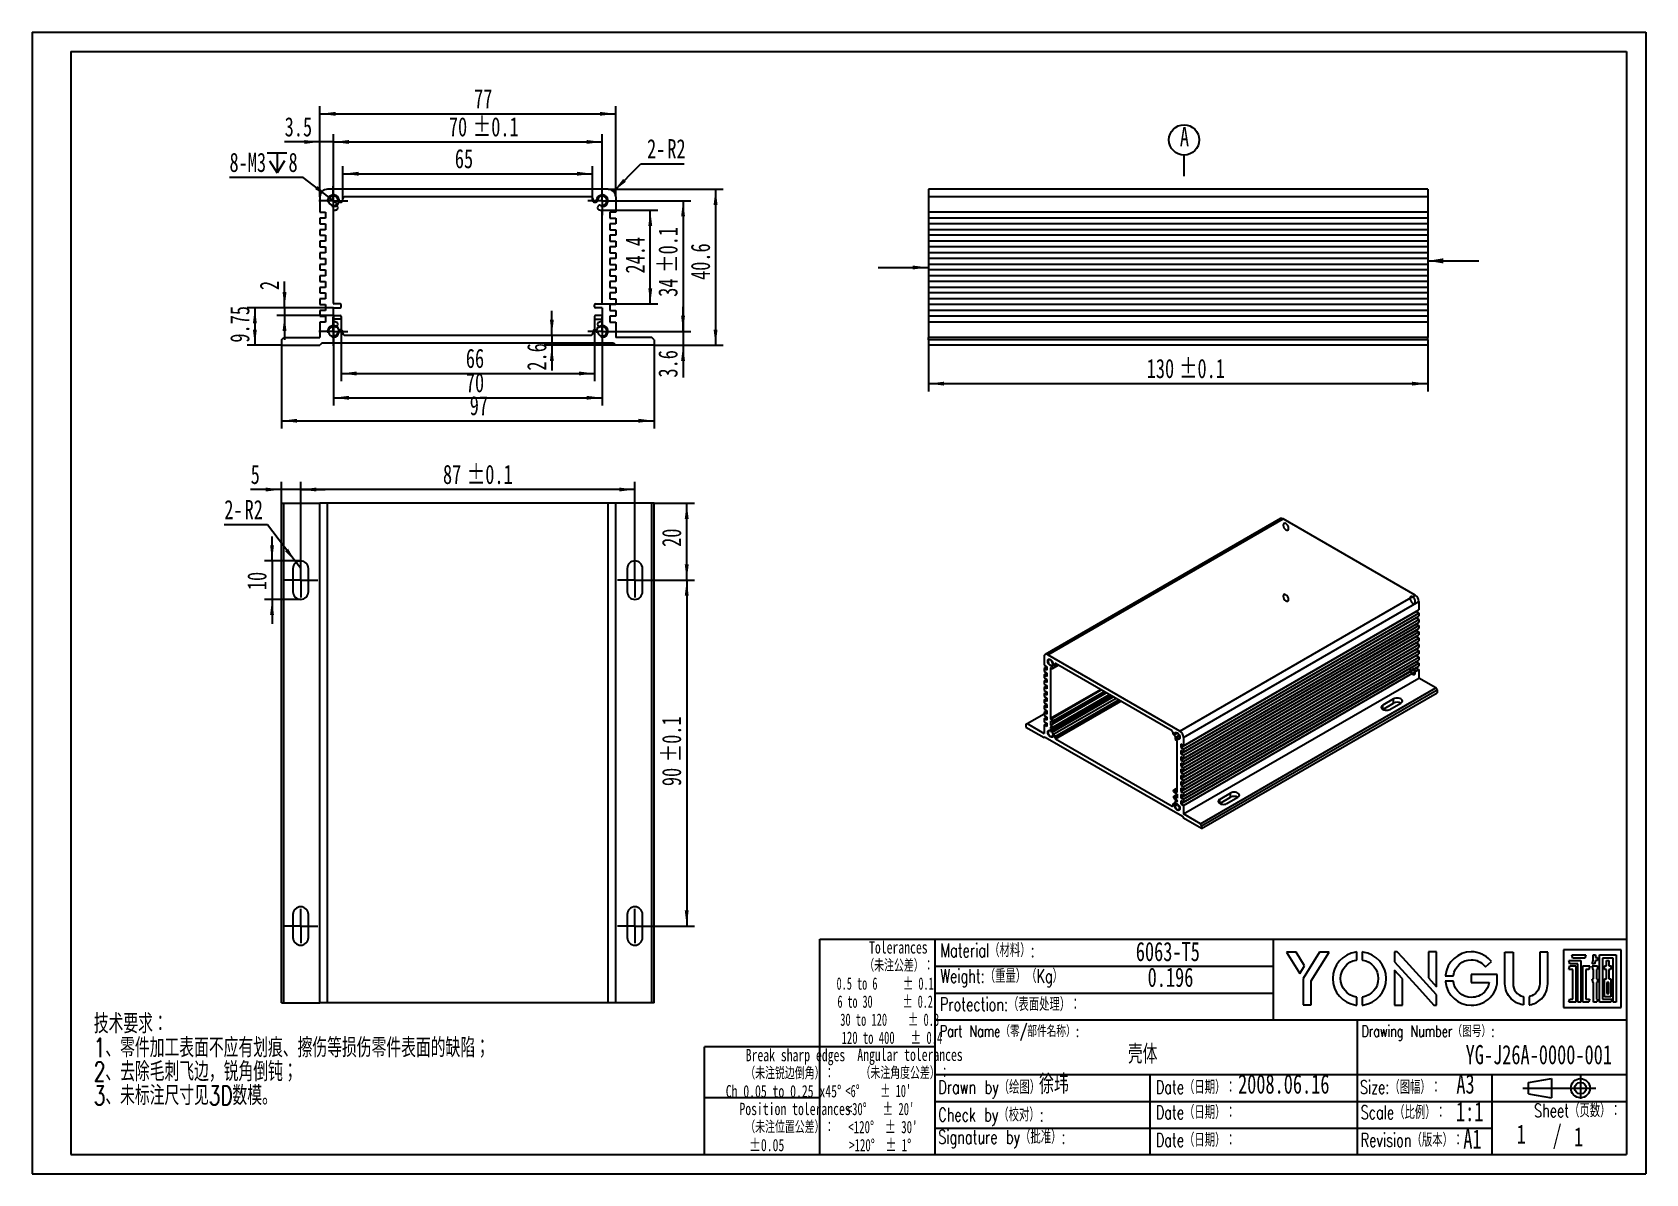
# Model space of a CAD drawing. Extents: x 0 to 420, y 0 to 297.
import ezdxf

# ---------------------------------------------------------------- set-up
doc = ezdxf.new("R2010")
doc.units = 0
doc.linetypes.add('SLD-中心线', pattern=[34.29, 30.48, -1.27, 1.27, -1.27])
doc.linetypes.add('SLD-实线', pattern=[0])
doc.layers.get('0').update_dxf_attribs({"linetype": 'CONTINUOUS'})
for name, color, linetype in [('10', 7, 'SLD-实线'), ('5', 7, 'SLD-实线'), ('YG-LOGO-A0', 179, 'SLD-实线'), ('中心线层', 7, 'SLD-中心线'), ('标注层', 7, 'SLD-实线')]:
    doc.layers.add(name, color=color, linetype=linetype)
doc.styles.add('SLDTEXTSTYLE0', font='TXT', dxfattribs={"width": 0.7, "bigfont": 'bigfont'})
doc.styles.add('SLDTEXTSTYLE1', font='TXT', dxfattribs={"width": 0.7})
doc.styles.add('SLDTEXTSTYLE2', font='TXT', dxfattribs={"width": 0.611111})
doc.styles.add('SLDTEXTSTYLE3', font='TXT', dxfattribs={"width": 0.6})
doc.styles.add('SLDTEXTSTYLE4', font='TXT', dxfattribs={"width": 0.622222})
doc.styles.add('SLDTEXTSTYLE5', font='TXT', dxfattribs={"width": 0.633333})
doc.styles.add('SLDTEXTSTYLE6', font='TXT', dxfattribs={"width": 0.616667})
doc.styles.add('SLDTEXTSTYLE7', font='TXT', dxfattribs={"width": 0.65})
doc.styles.add('SLDTEXTSTYLE8', font='TXT', dxfattribs={"width": 0.645455})
doc.dimstyles.new('SLDDIMSTYLE0', dxfattribs={"dimtxt": 5, "dimasz": 4.08, "dimexe": 0, "dimexo": 0.0625, "dimgap": 1.25, "dimtad": 2, "dimrnd": 1e-09, "dimzin": 12, "dimtxsty": 'SLDTEXTSTYLE1', "dimsah": 1, "dimcen": 0.09, "dimazin": 3, "dimtfac": 1, "dimtofl": 0, "dimtmove": 0, "dimatfit": 3, "dimtolj": 1, "dimtzin": 12})
doc.dimstyles.new('SLDDIMSTYLE1', dxfattribs={"dimtxt": 5, "dimasz": 4.08, "dimexe": 0, "dimexo": 0.0625, "dimgap": 1.25, "dimtad": 2, "dimrnd": 1e-09, "dimzin": 12, "dimtxsty": 'SLDTEXTSTYLE1', "dimsah": 1, "dimcen": 0.09, "dimazin": 3, "dimtol": 1, "dimtp": 0.1, "dimtm": 0.1, "dimtfac": 1, "dimtofl": 0, "dimtmove": 0, "dimatfit": 3, "dimtolj": 1})
doc.dimstyles.new('SLDDIMSTYLE2', dxfattribs={"dimtxt": 5, "dimasz": 4.08, "dimexe": 0, "dimexo": 0.0625, "dimgap": 1.25, "dimtad": 2, "dimrnd": 1e-09, "dimzin": 12, "dimtxsty": 'SLDTEXTSTYLE1', "dimsah": 1, "dimcen": 0.09, "dimazin": 3, "dimtfac": 1, "dimtmove": 0, "dimatfit": 3, "dimtolj": 1, "dimtzin": 12})
doc.dimstyles.new('SLDDIMSTYLE3', dxfattribs={"dimtxt": 5, "dimasz": 4.08, "dimexe": 0, "dimexo": 0.0625, "dimgap": 1.25, "dimtad": 0, "dimtih": 1, "dimtoh": 1, "dimrnd": 1e-09, "dimzin": 12, "dimtxsty": 'SLDTEXTSTYLE1', "dimsah": 1, "dimcen": 0, "dimazin": 3, "dimtfac": 1, "dimtofl": 0, "dimtmove": 0, "dimatfit": 3, "dimtolj": 1, "dimtzin": 12})
doc.dimstyles.new('SLDDIMSTYLE4', dxfattribs={"dimtxt": 5, "dimasz": 4.08, "dimexe": 0, "dimexo": 0.0625, "dimgap": 1.25, "dimtad": 0, "dimtih": 1, "dimtoh": 1, "dimrnd": 1e-09, "dimzin": 12, "dimtxsty": 'SLDTEXTSTYLE1', "dimblk1": 'NONE', "dimsah": 1, "dimcen": 0, "dimazin": 3, "dimtfac": 1, "dimtmove": 0, "dimatfit": 3, "dimtolj": 1, "dimtzin": 12})
doc.dimstyles.new('SLDDIMSTYLE5', dxfattribs={"dimtxt": 5, "dimasz": 4.08, "dimexe": 0, "dimexo": 0.0625, "dimgap": 1.25, "dimtad": 2, "dimdec": 1, "dimrnd": 1e-09, "dimzin": 12, "dimtxsty": 'SLDTEXTSTYLE1', "dimsah": 1, "dimcen": 0.09, "dimazin": 3, "dimtfac": 1, "dimtdec": 1, "dimtofl": 0, "dimtmove": 0, "dimatfit": 3, "dimtolj": 1, "dimtzin": 12})
doc.dimstyles.new('SLDDIMSTYLE7', dxfattribs={"dimtxt": 0.18, "dimasz": 4.08, "dimexe": 0, "dimexo": 0.0625, "dimgap": 0, "dimtad": 0, "dimtih": 1, "dimtoh": 1, "dimdec": 0, "dimrnd": 1e-09, "dimzin": 0, "dimtxsty": 'STANDARD', "dimsah": 1, "dimcen": 0.09, "dimazin": 3, "dimtfac": 4.08, "dimtdec": 0, "dimtofl": 0, "dimtmove": 0, "dimatfit": 3, "dimtolj": 1, "dimtzin": 0})
doc.dimstyles.new('SLDDIMSTYLE8', dxfattribs={"dimtxt": 5, "dimasz": 4.08, "dimexe": 0, "dimexo": 0.0625, "dimgap": 1.25, "dimtad": 0, "dimtih": 1, "dimtoh": 1, "dimrnd": 1e-09, "dimzin": 12, "dimtxsty": 'SLDTEXTSTYLE1', "dimsah": 1, "dimcen": 0, "dimazin": 3, "dimtfac": 1, "dimtofl": 0, "dimtmove": 0, "dimatfit": 3, "dimtolj": 1, "dimtzin": 12})

msp = doc.modelspace()

# ---------------------------------------------------------------- texts
at = {"layer": '10'}
for s, insert, char_height, attachment_point, style in [('Material（材料）:', (236.387, 59.886), 3.5, 1, 'SLDTEXTSTYLE0'), ('6063-T5', (295.597, 60.319), 5, 2, 'SLDTEXTSTYLE1'), ('Weight:（重量）（Kg）', (236.387, 53.193), 3.5, 1, 'SLDTEXTSTYLE0'), ('0.196', (296.292, 53.627), 5, 2, 'SLDTEXTSTYLE1'), ('Protection:（表面处理）：', (236.265, 45.84), 3.5, 1, 'SLDTEXTSTYLE0'), ('Part Name（零/部件名称）:', (236.265, 38.583), 3, 1, 'SLDTEXTSTYLE0'), ('Drawing Number（图号）:', (346.021, 38.583), 3, 1, 'SLDTEXTSTYLE0'), ('壳体', (289.057, 33.619), 5, 2, 'SLDTEXTSTYLE0'), ('YG-J26A-0000-001', (392.168, 33.483), 5, 2, 'SLDTEXTSTYLE1'), ('徐玮', (262.073, 25.848), 5, 1, 'SLDTEXTSTYLE0'), ('2008.06.16', (313.868, 25.848), 5, 1, 'SLDTEXTSTYLE1'), ('A3', (370.703, 25.848), 5, 1, 'SLDTEXTSTYLE1'), ('Drawn by（绘图）:', (235.839, 24.281), 3.5, 1, 'SLDTEXTSTYLE0'), ('Date（日期）：', (292.463, 24.281), 3.5, 1, 'SLDTEXTSTYLE0'), ('Size:（图幅）：', (345.593, 24.281), 3.5, 1, 'SLDTEXTSTYLE0'), ('Check by（校对）:', (235.839, 17.1), 3.5, 1, 'SLDTEXTSTYLE0'), ('Date（日期）：', (292.463, 17.736), 3.5, 1, 'SLDTEXTSTYLE0'), ('Scale（比例）：', (345.8, 17.736), 3.5, 1, 'SLDTEXTSTYLE0'), ('1:1', (374.176, 18.667), 5, 2, 'SLDTEXTSTYLE1'), ('Sheet（页数）：', (390.915, 18.188), 3.5, 1, 'SLDTEXTSTYLE0'), ('1', (386.404, 12.797), 5, 1, 'SLDTEXTSTYLE1'), ('/', (395.749, 12.616), 5, 1, 'SLDTEXTSTYLE1'), ('Signature by（批准）:', (235.839, 11.319), 3.5, 1, 'SLDTEXTSTYLE0'), ('Date（日期）：', (292.463, 10.532), 3.5, 1, 'SLDTEXTSTYLE0'), ('Revision（版本）：', (345.8, 10.532), 3.5, 1, 'SLDTEXTSTYLE0'), ('A1', (374.889, 11.555), 5, 2, 'SLDTEXTSTYLE1'), ('1', (401.344, 12.099), 5, 1, 'SLDTEXTSTYLE1')]:
    msp.add_mtext(s, dxfattribs=dict(at, insert=insert, char_height=char_height, attachment_point=attachment_point, style=style))

# ---------------------------------------------------------------- blocks, each defined once
blk = doc.blocks.new('SW_NOTE_0')
at = {"layer": '标注层', "color": 0, "char_height": 5, "attachment_point": 1, "style": 'SLDTEXTSTYLE0'}
for s, insert in [('技术要求：', (0, 6.45)), ('1、零件加工表面不应有划痕、擦伤等损伤零件表面的缺陷；', (0, 0.22)), ('2、去除毛刺飞边，锐角倒钝；', (0, -6)), ('3、未标注尺寸见3D数模。', (0, -12.22))]:
    blk.add_mtext(s, dxfattribs=dict(at, insert=insert))
blk = doc.blocks.new('SW_NOTE_0_1')
at = {"layer": '10', "color": 0, "char_height": 3.2, "attachment_point": 2}
for s, insert, style in [('Tolerances', (10.75, 4.13), 'SLDTEXTSTYLE1'), ('（未注公差）：', (10.9, -0.57), 'SLDTEXTSTYLE0'), ('0.5 to 6     ± 0.1', (7.31, -5.27), 'SLDTEXTSTYLE2'), ('6 to 30      ± 0.2', (7.31, -9.97), 'SLDTEXTSTYLE3'), ('30 to 120    ± 0.3', (8.5, -14.67), 'SLDTEXTSTYLE4'), ('120 to 400   ± 0.4', (9.1, -19.37), 'SLDTEXTSTYLE5')]:
    blk.add_mtext(s, dxfattribs=dict(at, insert=insert, style=style))
blk = doc.blocks.new('SW_NOTE_0_2')
at = {"layer": '10', "color": 0, "char_height": 3.2, "attachment_point": 2}
for s, insert, style in [('Angular tolerances', (18.2, 4.13), 'SLDTEXTSTYLE1'), ('（未注角度公差）：', (16.92, -0.57), 'SLDTEXTSTYLE0'), ("<6°    ± 10'", (9.94, -5.27), 'SLDTEXTSTYLE6'), ("<30°   ± 20'", (10.54, -9.97), 'SLDTEXTSTYLE5'), ("<120°  ± 30'", (11.14, -14.67), 'SLDTEXTSTYLE7'), ('>120°  ± 1°', (10.43, -19.37), 'SLDTEXTSTYLE8')]:
    blk.add_mtext(s, dxfattribs=dict(at, insert=insert, style=style))
blk = doc.blocks.new('SW_NOTE_0_3')
at = {"layer": '10', "color": 0, "char_height": 3.2, "attachment_point": 2}
for s, insert, style in [('Position tolerances', (18.4, 4.13), 'SLDTEXTSTYLE1'), ('（未注位置公差）：', (17.04, -0.57), 'SLDTEXTSTYLE0'), ('±0.05', (11.03, -5.27), 'SLDTEXTSTYLE1')]:
    blk.add_mtext(s, dxfattribs=dict(at, insert=insert, style=style))
blk = doc.blocks.new('SW_NOTE_0_4')
at = {"layer": '10', "color": 0, "char_height": 3.2, "attachment_point": 2}
for s, insert, style in [('Break sharp edges', (18.35, 4.13), 'SLDTEXTSTYLE1'), ('（未注锐边倒角）：', (16.88, -0.57), 'SLDTEXTSTYLE0'), ('Ch 0.05 to 0.25 x45°', (15.24, -5.27), 'SLDTEXTSTYLE1')]:
    blk.add_mtext(s, dxfattribs=dict(at, insert=insert, style=style))
blk = doc.blocks.new('_D')
at = {"layer": '标注层'}
for p, q in [((74.87, 254.17), (74.87, 277.78)), ((151.87, 254.17), (151.87, 277.78)), ((74.87, 275.78), (151.87, 275.78))]:
    blk.add_line(p, q, dxfattribs=at)
for points in [[(74.87, 275.78), (78.95, 275.28), (78.95, 276.29)], [(151.87, 275.78), (147.79, 276.29), (147.79, 275.28)]]:
    blk.add_solid(points, dxfattribs=at)
at = {"layer": '标注层', "insert": (115.02, 282.23), "char_height": 5, "attachment_point": 1, "style": 'SLDTEXTSTYLE1'}
blk.add_mtext('77', dxfattribs=at)
blk = doc.blocks.new('_D_1')
at = {"layer": '标注层'}
for p, q in [((78.37, 253.17), (78.37, 270.46)), ((148.37, 253.17), (148.37, 270.46)), ((78.37, 268.46), (148.37, 268.46))]:
    blk.add_line(p, q, dxfattribs=at)
for points in [[(78.37, 268.46), (82.45, 267.96), (82.45, 268.97)], [(148.37, 268.46), (144.29, 268.97), (144.29, 267.96)]]:
    blk.add_solid(points, dxfattribs=at)
at = {"layer": '标注层', "char_height": 5, "attachment_point": 1, "style": 'SLDTEXTSTYLE1'}
for s, insert in [('70', (108.45, 274.91)), ('±0.1', (114.71, 274.91))]:
    blk.add_mtext(s, dxfattribs=dict(at, insert=insert))
blk = doc.blocks.new('_D_2')
at = {"layer": '标注层'}
for p, q in [((74.87, 254.17), (74.87, 270.46)), ((78.37, 253.17), (78.37, 270.46)), ((74.87, 268.46), (65.7, 268.46)), ((78.37, 268.46), (74.87, 268.46)), ((78.37, 268.46), (84.72, 268.46))]:
    blk.add_line(p, q, dxfattribs=at)
for points in [[(74.87, 268.46), (70.79, 268.97), (70.79, 267.96)], [(78.37, 268.46), (82.45, 267.96), (82.45, 268.97)]]:
    blk.add_solid(points, dxfattribs=at)
at = {"layer": '标注层', "insert": (65.7, 274.91), "char_height": 5, "attachment_point": 1, "style": 'SLDTEXTSTYLE1'}
blk.add_mtext('3.5', dxfattribs=at)
blk = doc.blocks.new('_D_3')
at = {"layer": '标注层'}
for p, q in [((148.37, 253.17), (171.4, 253.17)), ((169.4, 253.17), (169.4, 219.17)), ((148.37, 219.17), (171.4, 219.17))]:
    blk.add_line(p, q, dxfattribs=at)
for points in [[(169.4, 253.17), (168.9, 249.09), (169.91, 249.09)], [(169.4, 219.17), (169.91, 223.25), (168.9, 223.25)]]:
    blk.add_solid(points, dxfattribs=at)
at = {"layer": '标注层', "char_height": 5, "attachment_point": 1, "rotation": 90, "style": 'SLDTEXTSTYLE1'}
for s, insert in [('±0.1', (162.96, 234.44)), ('34', (162.96, 228.17))]:
    blk.add_mtext(s, dxfattribs=dict(at, insert=insert))
blk = doc.blocks.new('_D_4')
at = {"layer": '标注层'}
for p, q in [((149.87, 256.17), (179.87, 256.17)), ((177.87, 256.17), (177.87, 215.57)), ((161.87, 215.57), (179.87, 215.57))]:
    blk.add_line(p, q, dxfattribs=at)
for points in [[(177.87, 256.17), (177.36, 252.09), (178.38, 252.09)], [(177.87, 215.57), (178.38, 219.65), (177.36, 219.65)]]:
    blk.add_solid(points, dxfattribs=at)
at = {"layer": '标注层', "insert": (171.42, 232.56), "char_height": 5, "attachment_point": 1, "rotation": 90, "style": 'SLDTEXTSTYLE1'}
blk.add_mtext('40.6', dxfattribs=at)
blk = doc.blocks.new('_D_5')
at = {"layer": '标注层'}
for p, q in [((169.4, 219.17), (169.4, 225.52)), ((148.37, 219.17), (171.4, 219.17)), ((169.4, 219.17), (169.4, 215.57)), ((161.87, 215.57), (171.4, 215.57)), ((169.4, 215.57), (169.4, 207.16))]:
    blk.add_line(p, q, dxfattribs=at)
for points in [[(169.4, 219.17), (169.91, 223.25), (168.9, 223.25)], [(169.4, 215.57), (168.9, 211.49), (169.91, 211.49)]]:
    blk.add_solid(points, dxfattribs=at)
at = {"layer": '标注层', "insert": (162.96, 207.16), "char_height": 5, "attachment_point": 1, "rotation": 90, "style": 'SLDTEXTSTYLE1'}
blk.add_mtext('3.6', dxfattribs=at)
blk = doc.blocks.new('_D_6')
at = {"layer": '标注层'}
for p, q in [((78.37, 223.32), (78.37, 199.9)), ((148.37, 223.32), (148.37, 199.9)), ((78.37, 201.9), (148.37, 201.9))]:
    blk.add_line(p, q, dxfattribs=at)
for points in [[(78.37, 201.9), (82.45, 201.39), (82.45, 202.4)], [(148.37, 201.9), (144.29, 202.4), (144.29, 201.39)]]:
    blk.add_solid(points, dxfattribs=at)
at = {"layer": '标注层', "insert": (112.86, 208.34), "char_height": 5, "attachment_point": 1, "style": 'SLDTEXTSTYLE1'}
blk.add_mtext('70', dxfattribs=at)
blk = doc.blocks.new('_D_7')
at = {"layer": '标注层'}
for p, q in [((78.37, 225.32), (55.94, 225.32)), ((57.94, 225.32), (57.94, 215.57)), ((64.87, 215.57), (55.94, 215.57))]:
    blk.add_line(p, q, dxfattribs=at)
for points in [[(57.94, 225.32), (57.43, 221.24), (58.45, 221.24)], [(57.94, 215.57), (58.45, 219.65), (57.43, 219.65)]]:
    blk.add_solid(points, dxfattribs=at)
at = {"layer": '标注层', "insert": (51.5, 216.25), "char_height": 5, "attachment_point": 1, "rotation": 90, "style": 'SLDTEXTSTYLE1'}
blk.add_mtext('9.75', dxfattribs=at)
blk = doc.blocks.new('_D_8')
at = {"layer": '标注层'}
for p, q in [((65.67, 225.32), (65.67, 232.12)), ((78.37, 225.32), (63.67, 225.32)), ((78.37, 223.32), (63.67, 223.32)), ((65.67, 225.32), (65.67, 223.32)), ((65.67, 223.32), (65.67, 216.97))]:
    blk.add_line(p, q, dxfattribs=at)
for points in [[(65.67, 225.32), (66.17, 229.4), (65.16, 229.4)], [(65.67, 223.32), (65.16, 219.24), (66.17, 219.24)]]:
    blk.add_solid(points, dxfattribs=at)
at = {"layer": '标注层', "insert": (59.22, 229.93), "char_height": 5, "attachment_point": 1, "rotation": 90, "style": 'SLDTEXTSTYLE1'}
blk.add_mtext('2', dxfattribs=at)
blk = doc.blocks.new('_D_9')
at = {"layer": '标注层'}
for p, q in [((151.28, 255.59), (158.45, 262.75)), ((158.45, 262.75), (169.69, 262.75))]:
    blk.add_line(p, q, dxfattribs=at)
blk.add_solid([(151.28, 255.59), (154.53, 258.11), (153.81, 258.83)], dxfattribs=at)
at = {"layer": '标注层', "char_height": 5, "attachment_point": 1, "style": 'SLDTEXTSTYLE1'}
for s, insert in [('2-', (160.03, 269.2)), ('R2', (165.31, 269.2))]:
    blk.add_mtext(s, dxfattribs=dict(at, insert=insert))
blk = doc.blocks.new('SW_SYMBOL_HOLE_DEPTH')
at = {"layer": '标注层', "color": 0}
for p, q in [((0, 875), (800, 875)), ((400, 875), (400, 75)), ((100, 555), (400, 75)), ((700, 555), (400, 75))]:
    blk.add_line(p, q, dxfattribs=at)
blk = doc.blocks.new('_D_10')
at = {"layer": '标注层'}
for p, q in [((70.48, 259.22), (51.34, 259.22)), ((77.18, 254.09), (70.48, 259.22)), ((79.56, 252.26), (77.18, 254.09))]:
    blk.add_line(p, q, dxfattribs=at)
blk.add_solid([(77.18, 254.09), (74.25, 256.97), (73.63, 256.16)], dxfattribs=at)
at = {"layer": '标注层', "xscale": 0.006445338698859826, "yscale": 0.006445338698859826, "zscale": 0.006445338698859826}
blk.add_blockref('SW_SYMBOL_HOLE_DEPTH', (61.14, 259.96), dxfattribs=at)
at = {"layer": '标注层', "char_height": 5, "attachment_point": 1, "style": 'SLDTEXTSTYLE1'}
for s, insert in [('8-M3', (51.34, 265.66)), ('8', (66.7, 265.66))]:
    blk.add_mtext(s, dxfattribs=dict(at, insert=insert))
blk = doc.blocks.new('_NONE')
blk = doc.blocks.new('_D_11')
at = {"layer": '标注层'}
for p, q in [((80.37, 222.57), (80.37, 206.22)), ((146.37, 222.57), (146.37, 206.22)), ((80.37, 208.22), (146.37, 208.22))]:
    blk.add_line(p, q, dxfattribs=at)
for points in [[(80.37, 208.22), (84.45, 207.71), (84.45, 208.73)], [(146.37, 208.22), (142.29, 208.73), (142.29, 207.71)]]:
    blk.add_solid(points, dxfattribs=at)
at = {"layer": '标注层', "insert": (112.86, 214.67), "char_height": 5, "attachment_point": 1, "style": 'SLDTEXTSTYLE1'}
blk.add_mtext('66', dxfattribs=at)
blk = doc.blocks.new('_D_12')
at = {"layer": '标注层'}
for p, q in [((80.87, 253.17), (80.87, 262.19)), ((145.87, 253.17), (145.87, 262.19)), ((80.87, 260.19), (145.87, 260.19))]:
    blk.add_line(p, q, dxfattribs=at)
for points in [[(80.87, 260.19), (84.95, 259.68), (84.95, 260.7)], [(145.87, 260.19), (141.79, 260.7), (141.79, 259.68)]]:
    blk.add_solid(points, dxfattribs=at)
at = {"layer": '标注层', "insert": (110, 266.63), "char_height": 5, "attachment_point": 1, "style": 'SLDTEXTSTYLE1'}
blk.add_mtext('65', dxfattribs=at)
blk = doc.blocks.new('_D_13')
at = {"layer": '标注层'}
for p, q in [((148.15, 250.68), (162.87, 250.68)), ((160.87, 226.32), (160.87, 250.68)), ((148.12, 226.32), (162.87, 226.32))]:
    blk.add_line(p, q, dxfattribs=at)
for points in [[(160.87, 250.68), (160.37, 246.6), (161.38, 246.6)], [(160.87, 226.32), (161.38, 230.4), (160.37, 230.4)]]:
    blk.add_solid(points, dxfattribs=at)
at = {"layer": '标注层', "insert": (154.43, 234.23), "char_height": 5, "attachment_point": 1, "rotation": 90, "style": 'SLDTEXTSTYLE1'}
blk.add_mtext('24.4', dxfattribs=at)
blk = doc.blocks.new('_D_14')
at = {"layer": '标注层'}
for p, q in [((135.25, 218.17), (135.25, 224.52)), ((151.87, 215.57), (133.25, 215.57)), ((135.25, 218.17), (135.25, 215.57)), ((135.25, 215.57), (135.25, 208.96))]:
    blk.add_line(p, q, dxfattribs=at)
for points in [[(135.25, 218.17), (135.76, 222.25), (134.75, 222.25)], [(135.25, 215.57), (134.75, 211.49), (135.76, 211.49)]]:
    blk.add_solid(points, dxfattribs=at)
at = {"layer": '标注层', "insert": (128.81, 208.96), "char_height": 5, "attachment_point": 1, "rotation": 90, "style": 'SLDTEXTSTYLE1'}
blk.add_mtext('2.6', dxfattribs=at)
blk = doc.blocks.new('_D_15')
at = {"layer": '标注层'}
for p, q in [((64.87, 215.57), (64.87, 193.92)), ((161.87, 215.57), (161.87, 193.92)), ((64.87, 195.92), (161.87, 195.92))]:
    blk.add_line(p, q, dxfattribs=at)
for points in [[(64.87, 195.92), (68.95, 195.42), (68.95, 196.43)], [(161.87, 195.92), (157.79, 196.43), (157.79, 195.42)]]:
    blk.add_solid(points, dxfattribs=at)
at = {"layer": '标注层', "insert": (113.88, 202.37), "char_height": 5, "attachment_point": 1, "style": 'SLDTEXTSTYLE1'}
blk.add_mtext('97', dxfattribs=at)
blk = doc.blocks.new('SW_CENTERMARKSYMBOL_0')
at = {"layer": '中心线层', "color": 0}
for p, q in [((-2.5, 0), (-3.75, 0)), ((0, 0), (-2.5, 0)), ((0, 2.5), (0, 3.75)), ((0, 0), (0, 2.5)), ((0, 0), (0, -2.5)), ((0, 0), (2.5, 0)), ((2.5, 0), (3.75, 0)), ((0, -2.5), (0, -3.75))]:
    blk.add_line(p, q, dxfattribs=at)
blk = doc.blocks.new('SW_CENTERMARKSYMBOL_1')
at = {"layer": '中心线层', "color": 0}
for p, q in [((-2.5, 0), (-3.75, 0)), ((0, 0), (-2.5, 0)), ((0, 2.5), (0, 3.75)), ((0, 0), (0, 2.5)), ((0, 0), (0, -2.5)), ((0, 0), (2.5, 0)), ((2.5, 0), (3.75, 0)), ((0, -2.5), (0, -3.75))]:
    blk.add_line(p, q, dxfattribs=at)
blk = doc.blocks.new('SW_CENTERMARKSYMBOL_2')
at = {"layer": '中心线层', "color": 0}
for p, q in [((-2.5, 0), (-3.75, 0)), ((0, 0), (-2.5, 0)), ((0, 2.5), (0, 3.75)), ((0, 0), (0, 2.5)), ((0, 0), (0, -2.5)), ((0, 0), (2.5, 0)), ((2.5, 0), (3.75, 0)), ((0, -2.5), (0, -3.75))]:
    blk.add_line(p, q, dxfattribs=at)
blk = doc.blocks.new('SW_CENTERMARKSYMBOL_3')
at = {"layer": '中心线层', "color": 0}
for p, q in [((-2.5, 0), (-3.75, 0)), ((0, 0), (-2.5, 0)), ((0, 2.5), (0, 3.75)), ((0, 0), (0, 2.5)), ((0, 0), (0, -2.5)), ((0, 0), (2.5, 0)), ((2.5, 0), (3.75, 0)), ((0, -2.5), (0, -3.75))]:
    blk.add_line(p, q, dxfattribs=at)
blk = doc.blocks.new('_D_16')
at = {"layer": '标注层'}
for p, q in [((233.26, 215.57), (233.26, 203.57)), ((363.26, 215.57), (363.26, 203.57)), ((363.26, 205.57), (233.26, 205.57))]:
    blk.add_line(p, q, dxfattribs=at)
for points in [[(233.26, 205.57), (237.34, 205.07), (237.34, 206.08)], [(363.26, 205.57), (359.18, 206.08), (359.18, 205.07)]]:
    blk.add_solid(points, dxfattribs=at)
at = {"layer": '标注层', "char_height": 5, "attachment_point": 1, "style": 'SLDTEXTSTYLE1'}
for s, insert in [('130', (290.1, 212.02)), ('±0.1', (298.55, 212.02))]:
    blk.add_mtext(s, dxfattribs=dict(at, insert=insert))
blk = doc.blocks.new('SW_DATUMTAG_0')
at = {"layer": '标注层', "color": 0}
blk.add_line((1.09, -6.35), (1.09, -0.84), dxfattribs=at)
blk.add_circle((1.09, 3.09), 3.94, dxfattribs=at)
at = {"layer": '标注层', "color": 0, "insert": (0, 6.45), "char_height": 5, "attachment_point": 1, "style": 'SLDTEXTSTYLE1'}
blk.add_mtext('A', dxfattribs=at)
blk = doc.blocks.new('_D_17')
at = {"layer": '标注层'}
for p, q in [((69.87, 158.95), (69.87, 180.02)), ((156.87, 178.02), (69.87, 178.02)), ((156.87, 158.95), (156.87, 180.02))]:
    blk.add_line(p, q, dxfattribs=at)
for points in [[(69.87, 178.02), (73.95, 177.52), (73.95, 178.53)], [(156.87, 178.02), (152.79, 178.53), (152.79, 177.52)]]:
    blk.add_solid(points, dxfattribs=at)
at = {"layer": '标注层', "char_height": 5, "attachment_point": 1, "style": 'SLDTEXTSTYLE1'}
for s, insert in [('±0.1', (113.16, 184.47)), ('87', (106.91, 184.47))]:
    blk.add_mtext(s, dxfattribs=dict(at, insert=insert))
blk = doc.blocks.new('_D_18')
at = {"layer": '标注层'}
for p, q in [((161.87, 174.45), (172.36, 174.45)), ((170.36, 154.45), (170.36, 174.45)), ((161.37, 154.45), (172.36, 154.45))]:
    blk.add_line(p, q, dxfattribs=at)
for points in [[(170.36, 174.45), (169.85, 170.37), (170.87, 170.37)], [(170.36, 154.45), (170.87, 158.53), (169.85, 158.53)]]:
    blk.add_solid(points, dxfattribs=at)
at = {"layer": '标注层', "insert": (163.91, 163.11), "char_height": 5, "attachment_point": 1, "rotation": 90, "style": 'SLDTEXTSTYLE1'}
blk.add_mtext('20', dxfattribs=at)
blk = doc.blocks.new('_D_19')
at = {"layer": '标注层'}
for p, q in [((161.37, 154.45), (172.36, 154.45)), ((170.36, 154.45), (170.36, 64.45)), ((161.37, 64.45), (172.36, 64.45))]:
    blk.add_line(p, q, dxfattribs=at)
for points in [[(170.36, 154.45), (169.85, 150.37), (170.87, 150.37)], [(170.36, 64.45), (170.87, 68.53), (169.85, 68.53)]]:
    blk.add_solid(points, dxfattribs=at)
at = {"layer": '标注层', "char_height": 5, "attachment_point": 1, "rotation": 90, "style": 'SLDTEXTSTYLE1'}
for s, insert in [('±0.1', (163.91, 107.1)), ('90', (163.91, 100.85))]:
    blk.add_mtext(s, dxfattribs=dict(at, insert=insert))
blk = doc.blocks.new('_D_20')
at = {"layer": '标注层'}
for p, q in [((64.87, 178.02), (56.85, 178.02)), ((64.87, 174.45), (64.87, 180.02)), ((69.87, 178.02), (64.87, 178.02)), ((69.87, 158.95), (69.87, 180.02)), ((69.87, 178.02), (76.22, 178.02))]:
    blk.add_line(p, q, dxfattribs=at)
for points in [[(64.87, 178.02), (60.79, 178.53), (60.79, 177.52)], [(69.87, 178.02), (73.95, 177.52), (73.95, 178.53)]]:
    blk.add_solid(points, dxfattribs=at)
at = {"layer": '标注层', "insert": (56.85, 184.47), "char_height": 5, "attachment_point": 1, "style": 'SLDTEXTSTYLE1'}
blk.add_mtext('5', dxfattribs=at)
blk = doc.blocks.new('_D_21')
at = {"layer": '标注层'}
for p, q in [((61.24, 168.87), (49.99, 168.87)), ((68.66, 159.04), (61.24, 168.87)), ((69.87, 157.45), (68.66, 159.04))]:
    blk.add_line(p, q, dxfattribs=at)
blk.add_solid([(68.66, 159.04), (66.61, 162.6), (65.8, 161.99)], dxfattribs=at)
at = {"layer": '标注层', "char_height": 5, "attachment_point": 1, "style": 'SLDTEXTSTYLE1'}
for s, insert in [('2-', (49.99, 175.31)), ('R2', (55.27, 175.31))]:
    blk.add_mtext(s, dxfattribs=dict(at, insert=insert))
blk = doc.blocks.new('_D_22')
at = {"layer": '标注层'}
for p, q in [((62.41, 159.45), (62.41, 165.8)), ((69.87, 159.45), (60.41, 159.45)), ((62.41, 159.45), (62.41, 149.45)), ((69.87, 149.45), (60.41, 149.45)), ((62.41, 149.45), (62.41, 143.1))]:
    blk.add_line(p, q, dxfattribs=at)
for points in [[(62.41, 159.45), (62.92, 163.53), (61.91, 163.53)], [(62.41, 149.45), (61.91, 145.37), (62.92, 145.37)]]:
    blk.add_solid(points, dxfattribs=at)
at = {"layer": '标注层', "insert": (55.97, 151.85), "char_height": 5, "attachment_point": 1, "rotation": 90, "style": 'SLDTEXTSTYLE1'}
blk.add_mtext('10', dxfattribs=at)
blk = doc.blocks.new('SW_CENTERMARKSYMBOL_4')
at = {"layer": '中心线层', "color": 0}
for p, q in [((0, 2.5), (0, 4.5)), ((-2.5, 0), (-4.5, 0)), ((0, 0), (-2.5, 0)), ((0, 0), (0, 2.5)), ((0, 0), (0, -2.5)), ((0, 0), (2.5, 0)), ((2.5, 0), (4.5, 0)), ((0, -2.5), (0, -4.5))]:
    blk.add_line(p, q, dxfattribs=at)
blk = doc.blocks.new('SW_CENTERMARKSYMBOL_5')
at = {"layer": '中心线层', "color": 0}
for p, q in [((0, 2.5), (0, 4.5)), ((-2.5, 0), (-4.5, 0)), ((0, 0), (-2.5, 0)), ((0, 0), (0, 2.5)), ((0, 0), (0, -2.5)), ((0, 0), (2.5, 0)), ((2.5, 0), (4.5, 0)), ((0, -2.5), (0, -4.5))]:
    blk.add_line(p, q, dxfattribs=at)
blk = doc.blocks.new('SW_CENTERMARKSYMBOL_6')
at = {"layer": '中心线层', "color": 0}
for p, q in [((0, 2.5), (0, 4.5)), ((-2.5, 0), (-4.5, 0)), ((0, 0), (-2.5, 0)), ((0, 0), (0, 2.5)), ((0, 0), (0, -2.5)), ((0, 0), (2.5, 0)), ((2.5, 0), (4.5, 0)), ((0, -2.5), (0, -4.5))]:
    blk.add_line(p, q, dxfattribs=at)
blk = doc.blocks.new('SW_CENTERMARKSYMBOL_7')
at = {"layer": '中心线层', "color": 0}
for p, q in [((0, 2.5), (0, 4.5)), ((-2.5, 0), (-4.5, 0)), ((0, 0), (-2.5, 0)), ((0, 0), (0, 2.5)), ((0, 0), (0, -2.5)), ((0, 0), (2.5, 0)), ((2.5, 0), (4.5, 0)), ((0, -2.5), (0, -4.5))]:
    blk.add_line(p, q, dxfattribs=at)

# ---------------------------------------------------------------- dimensions: what is measured, and where the dimension line sits
at = {"layer": '标注层'}
for base, p1, p2, angle, dimstyle, picture, middle in [((151.869, 275.783), (74.869, 254.175), (151.869, 254.175), 0, 'SLDDIMSTYLE0', '_D', (117.212, 275.783)), ((74.869, 268.464), (78.369, 253.175), (74.869, 254.175), 0, 'SLDDIMSTYLE2', '_D_2', (68.986, 268.464)), ((148.369, 268.464), (78.369, 253.175), (148.369, 253.175), 0, 'SLDDIMSTYLE1', '_D_1', (117.212, 268.464)), ((145.869, 260.189), (80.869, 253.175), (145.869, 253.175), 0, 'SLDDIMSTYLE0', '_D_12', (112.195, 260.189)), ((169.404, 219.175), (148.369, 253.175), (148.369, 219.175), 90, 'SLDDIMSTYLE1', '_D_3', (169.404, 236.938)), ((177.869, 215.575), (149.869, 256.175), (161.869, 215.575), 90, 'SLDDIMSTYLE0', '_D_4', (177.869, 236.938)), ((160.873, 250.685), (148.119, 226.325), (148.146, 250.685), 90, 'SLDDIMSTYLE5', '_D_13', (160.873, 238.611)), ((65.666, 223.325), (78.369, 225.325), (78.369, 223.325), 90, 'SLDDIMSTYLE2', '_D_8', (65.666, 231.024)), ((57.943, 215.575), (78.369, 225.325), (64.869, 215.575), 90, 'SLDDIMSTYLE0', '_D_7', (57.943, 220.624)), ((135.254, 215.575), (145.568, 218.175), (151.869, 215.575), 90, 'SLDDIMSTYLE2', '_D_14', (135.254, 212.24)), ((169.404, 215.575), (148.369, 219.175), (161.869, 215.575), 90, 'SLDDIMSTYLE2', '_D_5', (169.404, 210.447)), ((161.869, 195.925), (64.869, 215.575), (161.869, 215.575), 0, 'SLDDIMSTYLE0', '_D_15', (116.063, 195.925)), ((170.359, 174.448), (161.369, 154.448), (161.869, 174.448), 90, 'SLDDIMSTYLE0', '_D_18', (170.359, 165.305)), ((62.413, 149.448), (69.869, 159.448), (69.869, 149.448), 90, 'SLDDIMSTYLE2', '_D_22', (62.413, 154.041)), ((170.359, 64.448), (161.369, 154.448), (161.369, 64.448), 90, 'SLDDIMSTYLE1', '_D_19', (170.359, 109.608))]:
    dim = msp.add_linear_dim(base=base, p1=p1, p2=p2, angle=angle, dimstyle=dimstyle, dxfattribs=at)
    dim.commit()
    dim.dimension.update_dxf_attribs({"geometry": picture, "text_midpoint": middle, "dimtype": 160})
for center, mpoint, dimstyle, picture, middle in [((149.869, 254.175), (151.283, 255.589), 'SLDDIMSTYLE3', '_D_9', (164.862, 265.845)), ((69.869, 157.448), (68.663, 159.044), 'SLDDIMSTYLE8', '_D_21', (54.821, 171.961))]:
    dim = msp.add_radius_dim(center=center, mpoint=mpoint, text='2-<>', dimstyle=dimstyle, dxfattribs=at)
    dim.commit()
    dim.dimension.update_dxf_attribs({"geometry": picture, "text_midpoint": middle, "dimtype": 164})
dim = msp.add_diameter_dim_2p(p1=(79.56, 252.263), p2=(77.178, 254.087), text='8-M3{\\fGDT;x}8', dimstyle='SLDDIMSTYLE4', override={"dimpost": '<>'}, dxfattribs=at)
dim.commit()
dim.dimension.update_dxf_attribs({"geometry": '_D_10', "text_midpoint": (60.114, 262.478), "dimtype": 163})
for base, p1, p2, dimstyle, picture, middle in [((148.369, 201.895), (78.369, 223.325), (148.369, 223.325), 'SLDDIMSTYLE0', '_D_6', (115.05, 201.895)), ((146.369, 208.22), (80.369, 222.575), (146.369, 222.575), 'SLDDIMSTYLE0', '_D_11', (115.05, 208.22)), ((233.262, 205.575), (363.262, 215.575), (233.262, 215.575), 'SLDDIMSTYLE1', '_D_16', (299.956, 205.575)), ((69.869, 178.024), (156.869, 158.948), (69.869, 158.948), 'SLDDIMSTYLE1', '_D_17', (115.672, 178.024)), ((64.869, 178.024), (69.869, 158.948), (64.869, 174.448), 'SLDDIMSTYLE2', '_D_20', (57.95, 178.024))]:
    dim = msp.add_linear_dim(base=base, p1=p1, p2=p2, dimstyle=dimstyle, dxfattribs=at)
    dim.commit()
    dim.dimension.update_dxf_attribs({"geometry": picture, "text_midpoint": middle, "dimtype": 160})

# ---------------------------------------------------------------- linework, layer by layer
at = {"color": 7, "linetype": 'SLD-实线'}
for p, q in [((74.869, 254.175), (74.869, 250.175)), ((149.869, 256.175), (76.869, 256.175)), ((145.568, 254.175), (81.17, 254.175)), ((151.869, 254.175), (151.869, 250.175)), ((363.262, 256.175), (233.262, 256.175)), ((233.262, 256.175), (233.262, 254.175)), ((363.262, 254.175), (233.262, 254.175)), ((233.262, 254.175), (233.262, 250.175)), ((363.262, 256.175), (363.262, 254.175)), ((363.262, 254.175), (363.262, 250.175)), ((74.869, 250.175), (76.369, 250.175)), ((74.869, 248.615), (74.869, 247.175)), ((76.369, 248.615), (74.869, 248.615)), ((76.369, 250.175), (76.369, 248.615)), ((78.369, 250.343), (78.369, 226.575)), ((148.369, 226.575), (148.369, 250.343)), ((151.869, 250.175), (150.369, 250.175)), ((150.369, 250.175), (150.369, 248.615)), ((150.369, 248.615), (151.869, 248.615)), ((151.869, 248.615), (151.869, 247.175)), ((363.262, 250.175), (233.262, 250.175)), ((233.262, 250.175), (233.262, 248.615)), ((363.262, 248.615), (233.262, 248.615)), ((233.262, 248.615), (233.262, 247.175)), ((363.262, 250.175), (363.262, 248.615)), ((363.262, 248.615), (363.262, 247.175)), ((74.869, 247.175), (76.369, 247.175)), ((74.869, 245.615), (74.869, 244.175)), ((76.369, 245.615), (74.869, 245.615)), ((74.869, 244.175), (76.369, 244.175)), ((76.369, 247.175), (76.369, 245.615)), ((76.369, 244.175), (76.369, 242.615)), ((151.869, 247.175), (150.369, 247.175)), ((150.369, 247.175), (150.369, 245.615)), ((150.369, 245.615), (151.869, 245.615)), ((151.869, 244.175), (150.369, 244.175)), ((150.369, 244.175), (150.369, 242.615)), ((151.869, 245.615), (151.869, 244.175)), ((363.262, 247.175), (233.262, 247.175)), ((233.262, 247.175), (233.262, 245.615)), ((363.262, 245.615), (233.262, 245.615)), ((233.262, 245.615), (233.262, 244.175)), ((363.262, 244.175), (233.262, 244.175)), ((233.262, 244.175), (233.262, 242.615)), ((363.262, 247.175), (363.262, 245.615)), ((363.262, 245.615), (363.262, 244.175)), ((363.262, 244.175), (363.262, 242.615)), ((74.869, 242.615), (74.869, 241.175)), ((76.369, 242.615), (74.869, 242.615)), ((74.869, 241.175), (76.369, 241.175)), ((74.869, 239.615), (74.869, 238.175)), ((76.369, 239.615), (74.869, 239.615)), ((76.369, 241.175), (76.369, 239.615)), ((150.369, 242.615), (151.869, 242.615)), ((151.869, 241.175), (150.369, 241.175)), ((150.369, 241.175), (150.369, 239.615)), ((150.369, 239.615), (151.869, 239.615)), ((151.869, 242.615), (151.869, 241.175)), ((151.869, 239.615), (151.869, 238.175)), ((363.262, 242.615), (233.262, 242.615)), ((233.262, 242.615), (233.262, 241.175)), ((363.262, 241.175), (233.262, 241.175)), ((233.262, 241.175), (233.262, 239.615)), ((363.262, 239.615), (233.262, 239.615)), ((233.262, 239.615), (233.262, 238.175)), ((363.262, 242.615), (363.262, 241.175)), ((363.262, 241.175), (363.262, 239.615)), ((363.262, 239.615), (363.262, 238.175)), ((74.869, 238.175), (76.369, 238.175)), ((74.869, 236.615), (74.869, 235.175)), ((76.369, 236.615), (74.869, 236.615)), ((76.369, 238.175), (76.369, 236.615)), ((151.869, 238.175), (150.369, 238.175)), ((150.369, 238.175), (150.369, 236.615)), ((150.369, 236.615), (151.869, 236.615)), ((151.869, 236.615), (151.869, 235.175)), ((363.262, 238.175), (233.262, 238.175)), ((233.262, 238.175), (233.262, 236.615)), ((363.262, 236.615), (233.262, 236.615)), ((233.262, 236.615), (233.262, 235.175)), ((363.262, 238.175), (363.262, 236.615)), ((363.262, 236.615), (363.262, 235.175)), ((74.869, 235.175), (76.369, 235.175)), ((74.869, 233.615), (74.869, 232.175)), ((76.369, 233.615), (74.869, 233.615)), ((74.869, 232.175), (76.369, 232.175)), ((76.369, 235.175), (76.369, 233.615)), ((76.369, 232.175), (76.369, 230.615)), ((151.869, 235.175), (150.369, 235.175)), ((150.369, 235.175), (150.369, 233.615)), ((150.369, 233.615), (151.869, 233.615)), ((151.869, 232.175), (150.369, 232.175)), ((150.369, 232.175), (150.369, 230.615)), ((151.869, 233.615), (151.869, 232.175)), ((363.262, 235.175), (233.262, 235.175)), ((233.262, 235.175), (233.262, 233.615)), ((363.262, 233.615), (233.262, 233.615)), ((233.262, 233.615), (233.262, 232.175)), ((363.262, 232.175), (233.262, 232.175)), ((233.262, 232.175), (233.262, 230.615)), ((363.262, 235.175), (363.262, 233.615)), ((363.262, 233.615), (363.262, 232.175)), ((363.262, 232.175), (363.262, 230.615)), ((74.869, 230.615), (74.869, 229.175)), ((76.369, 230.615), (74.869, 230.615)), ((74.869, 229.175), (76.369, 229.175)), ((74.869, 227.615), (74.869, 226.175)), ((76.369, 227.615), (74.869, 227.615)), ((76.369, 229.175), (76.369, 227.615)), ((150.369, 230.615), (151.869, 230.615)), ((151.869, 229.175), (150.369, 229.175)), ((150.369, 229.175), (150.369, 227.615)), ((150.369, 227.615), (151.869, 227.615)), ((151.869, 230.615), (151.869, 229.175)), ((151.869, 227.615), (151.869, 226.175)), ((363.262, 230.615), (233.262, 230.615)), ((233.262, 230.615), (233.262, 229.175)), ((363.262, 229.175), (233.262, 229.175)), ((233.262, 229.175), (233.262, 227.615)), ((363.262, 227.615), (233.262, 227.615)), ((233.262, 227.615), (233.262, 226.175)), ((363.262, 230.615), (363.262, 229.175)), ((363.262, 229.175), (363.262, 227.615)), ((363.262, 227.615), (363.262, 226.175)), ((74.869, 226.175), (76.369, 226.175)), ((74.869, 224.615), (74.869, 223.175)), ((76.369, 224.615), (74.869, 224.615)), ((74.869, 223.175), (76.369, 223.175)), ((76.369, 226.175), (76.369, 224.615)), ((76.369, 223.175), (76.369, 221.615)), ((78.369, 225.325), (80.119, 225.325)), ((78.369, 225.325), (78.369, 223.325)), ((78.369, 223.325), (80.119, 223.325)), ((80.119, 226.325), (78.619, 226.325)), ((80.369, 225.575), (80.369, 226.075)), ((80.369, 223.075), (80.369, 222.575)), ((146.369, 225.575), (146.369, 226.075)), ((146.369, 223.075), (146.369, 222.575)), ((146.619, 226.325), (148.119, 226.325)), ((148.369, 225.325), (146.619, 225.325)), ((148.369, 223.325), (146.619, 223.325)), ((148.369, 225.325), (148.369, 223.325)), ((151.869, 226.175), (150.369, 226.175)), ((150.369, 226.175), (150.369, 224.615)), ((150.369, 224.615), (151.869, 224.615)), ((151.869, 223.175), (150.369, 223.175)), ((150.369, 223.175), (150.369, 221.615)), ((151.869, 224.615), (151.869, 223.175)), ((363.262, 226.175), (233.262, 226.175)), ((233.262, 226.175), (233.262, 224.615)), ((363.262, 224.615), (233.262, 224.615)), ((233.262, 224.615), (233.262, 223.175)), ((363.262, 223.175), (233.262, 223.175)), ((233.262, 223.175), (233.262, 221.615)), ((363.262, 226.175), (363.262, 224.615)), ((363.262, 224.615), (363.262, 223.175)), ((363.262, 223.175), (363.262, 221.615)), ((74.869, 221.615), (74.869, 217.575)), ((76.369, 221.615), (74.869, 221.615)), ((78.369, 222.075), (78.369, 222.007)), ((80.119, 222.325), (78.619, 222.325)), ((146.619, 222.325), (148.119, 222.325)), ((148.369, 222.075), (148.369, 222.007)), ((150.369, 221.615), (151.869, 221.615)), ((151.869, 221.615), (151.869, 217.575)), ((363.262, 221.615), (233.262, 221.615)), ((233.262, 221.615), (233.262, 217.575)), ((363.262, 221.615), (363.262, 217.575)), ((64.869, 216.975), (65.469, 217.575)), ((64.869, 216.975), (64.869, 215.575)), ((64.869, 215.575), (74.869, 215.575)), ((65.469, 217.575), (74.869, 217.575)), ((75.469, 216.175), (74.869, 215.575)), ((75.469, 216.175), (151.269, 216.175)), ((81.17, 218.175), (145.568, 218.175)), ((151.269, 216.175), (151.869, 215.575)), ((161.269, 217.575), (151.869, 217.575)), ((161.869, 215.575), (151.869, 215.575)), ((161.869, 216.975), (161.269, 217.575)), ((161.869, 216.975), (161.869, 215.575)), ((363.262, 217.575), (233.262, 217.575)), ((233.262, 216.975), (233.262, 217.575)), ((363.262, 216.975), (233.262, 216.975)), ((233.262, 216.975), (233.262, 215.575)), ((363.262, 215.575), (233.262, 215.575)), ((363.262, 216.975), (363.262, 217.575)), ((363.262, 216.975), (363.262, 215.575)), ((64.869, 44.448), (64.869, 174.448)), ((64.869, 174.448), (65.469, 174.448)), ((65.469, 44.448), (65.469, 174.448)), ((65.469, 174.448), (74.869, 174.448)), ((74.869, 44.448), (74.869, 174.448)), ((76.869, 174.448), (74.869, 174.448)), ((76.869, 44.448), (76.869, 174.448)), ((149.869, 174.448), (76.869, 174.448)), ((149.869, 44.448), (149.869, 174.448)), ((151.869, 174.448), (149.869, 174.448)), ((151.869, 44.448), (151.869, 174.448)), ((161.269, 174.448), (151.869, 174.448)), ((161.269, 44.448), (161.269, 174.448)), ((161.869, 174.448), (161.269, 174.448)), ((161.869, 44.448), (161.869, 174.448)), ((324.946, 170.466), (263.663, 135.088)), ((264.33, 135.022), (325.612, 170.4)), ((360.025, 150.534), (325.612, 170.4)), ((67.869, 157.448), (67.869, 151.448)), ((71.869, 151.448), (71.869, 157.448)), ((154.869, 157.448), (154.869, 151.448)), ((158.869, 151.448), (158.869, 157.448)), ((298.742, 115.156), (360.025, 150.534)), ((299.685, 113.523), (360.968, 148.901)), ((360.968, 148.901), (360.968, 146.724)), ((298.978, 110.905), (360.261, 146.283)), ((298.978, 109.272), (360.261, 144.65)), ((298.978, 107.639), (360.261, 143.017)), ((299.685, 111.346), (360.968, 146.724)), ((299.685, 110.497), (360.968, 145.875)), ((299.685, 109.713), (360.968, 145.091)), ((299.685, 108.864), (360.968, 144.241)), ((299.685, 108.08), (360.968, 143.458)), ((360.261, 146.316), (360.261, 146.283)), ((360.261, 146.283), (360.968, 145.875)), ((360.261, 144.682), (360.261, 144.65)), ((360.261, 144.65), (360.968, 144.241)), ((360.261, 143.049), (360.261, 143.017)), ((360.261, 143.017), (360.968, 142.608)), ((360.968, 145.875), (360.968, 145.091)), ((360.968, 144.241), (360.968, 143.458)), ((298.978, 106.006), (360.261, 141.383)), ((298.978, 104.373), (360.261, 139.75)), ((299.685, 107.231), (360.968, 142.608)), ((299.685, 106.447), (360.968, 141.824)), ((299.685, 105.598), (360.968, 140.975)), ((299.685, 104.814), (360.968, 140.191)), ((299.685, 103.964), (360.968, 139.342)), ((360.261, 141.416), (360.261, 141.383)), ((360.261, 141.383), (360.968, 140.975)), ((360.261, 139.783), (360.261, 139.75)), ((360.261, 139.75), (360.968, 139.342)), ((360.968, 142.608), (360.968, 141.824)), ((360.968, 140.975), (360.968, 140.191)), ((360.968, 139.342), (360.968, 138.558)), ((263.387, 134.478), (263.387, 132.301)), ((298.742, 115.156), (264.33, 135.022)), ((298.978, 102.74), (360.261, 138.117)), ((298.978, 101.107), (360.261, 136.484)), ((298.978, 99.473), (360.261, 134.851)), ((299.685, 103.181), (360.968, 138.558)), ((299.685, 102.331), (360.968, 137.709)), ((299.685, 101.548), (360.968, 136.925)), ((299.685, 100.698), (360.968, 136.076)), ((299.685, 99.914), (360.968, 135.292)), ((299.685, 99.065), (360.968, 134.443)), ((360.261, 138.15), (360.261, 138.117)), ((360.261, 138.117), (360.968, 137.709)), ((360.261, 136.517), (360.261, 136.484)), ((360.261, 136.484), (360.968, 136.076)), ((360.261, 134.884), (360.261, 134.851)), ((360.261, 134.851), (360.968, 134.443)), ((360.968, 137.709), (360.968, 136.925)), ((360.968, 136.076), (360.968, 135.292)), ((360.968, 134.443), (360.968, 133.659)), ((263.387, 132.301), (264.094, 131.892)), ((263.387, 131.451), (264.094, 131.86)), ((263.387, 131.451), (263.387, 130.667)), ((264.094, 131.043), (263.387, 131.451)), ((263.387, 130.667), (264.094, 130.259)), ((263.387, 129.818), (264.094, 130.226)), ((264.094, 131.892), (264.094, 131.043)), ((264.094, 130.259), (264.094, 129.41)), ((265.037, 131.44), (265.206, 131.537)), ((265.037, 131.44), (265.037, 118.501)), ((265.298, 132.22), (265.719, 132.463)), ((265.56, 131.46), (267.088, 132.342)), ((266.157, 132.244), (266.707, 132.561)), ((266.185, 132.625), (266.391, 132.744)), ((266.215, 132.301), (266.687, 132.573)), ((296.715, 115.238), (266.357, 132.763)), ((298.978, 97.84), (360.261, 133.218)), ((298.978, 96.207), (360.261, 131.585)), ((299.685, 98.281), (360.968, 133.659)), ((299.685, 97.432), (360.968, 132.81)), ((299.685, 96.648), (360.968, 132.026)), ((299.685, 95.799), (360.968, 131.177)), ((360.261, 133.251), (360.261, 133.218)), ((360.261, 133.218), (360.968, 132.81)), ((360.261, 131.618), (360.261, 131.585)), ((360.261, 131.585), (360.968, 131.177)), ((360.968, 132.81), (360.968, 132.026)), ((360.968, 131.177), (360.968, 128.978)), ((263.387, 129.818), (263.387, 129.034)), ((264.094, 129.41), (263.387, 129.818)), ((263.387, 129.034), (264.094, 128.626)), ((263.387, 128.185), (264.094, 128.593)), ((263.387, 128.185), (263.387, 127.401)), ((264.094, 127.777), (263.387, 128.185)), ((263.387, 127.401), (264.094, 126.993)), ((263.387, 126.552), (264.094, 126.96)), ((263.387, 126.552), (263.387, 125.768)), ((264.094, 126.144), (263.387, 126.552)), ((264.094, 128.626), (264.094, 127.777)), ((264.094, 126.993), (264.094, 126.144)), ((299.685, 93.6), (360.968, 128.978)), ((304.116, 91.042), (365.399, 126.419)), ((365.399, 126.419), (360.968, 128.978)), ((365.682, 125.93), (365.399, 126.419)), ((263.387, 125.768), (264.094, 125.36)), ((263.387, 124.919), (264.094, 125.327)), ((263.387, 124.919), (263.387, 124.135)), ((264.094, 124.511), (263.387, 124.919)), ((263.387, 124.135), (264.094, 123.727)), ((263.387, 123.286), (264.094, 123.694)), ((263.387, 123.286), (263.387, 122.502)), ((264.094, 122.878), (263.387, 123.286)), ((263.387, 122.502), (264.094, 122.094)), ((263.387, 121.653), (264.094, 122.061)), ((264.094, 125.36), (264.094, 124.511)), ((264.094, 123.727), (264.094, 122.878)), ((264.094, 122.094), (264.094, 121.245)), ((265.037, 116.732), (279.582, 125.129)), ((265.498, 114.933), (281.371, 124.096)), ((265.56, 115.391), (281.005, 124.307)), ((282.108, 123.671), (265.684, 114.189)), ((265.945, 117.336), (279.513, 125.169)), ((265.945, 115.703), (280.927, 124.352)), ((266.185, 113.504), (282.952, 123.183)), ((266.215, 113.793), (282.717, 123.319)), ((266.357, 113.166), (283.331, 122.965)), ((304.399, 90.552), (365.682, 125.93)), ((304.399, 89.79), (365.682, 125.167)), ((354.368, 123.535), (351.54, 121.902)), ((351.54, 120.813), (354.368, 122.446)), ((353.425, 120.813), (356.254, 122.446)), ((354.368, 122.446), (354.368, 123.535)), ((365.682, 125.93), (365.682, 125.167)), ((258.956, 117.112), (263.387, 119.671)), ((263.387, 121.653), (263.387, 120.869)), ((264.094, 121.245), (263.387, 121.653)), ((263.387, 120.869), (264.094, 120.461)), ((263.387, 120.02), (264.094, 120.428)), ((263.387, 120.02), (263.387, 119.236)), ((264.094, 119.612), (263.387, 120.02)), ((263.387, 119.236), (264.094, 118.828)), ((263.387, 118.387), (264.094, 118.795)), ((263.387, 118.387), (263.387, 117.603)), ((264.094, 117.978), (263.387, 118.387)), ((263.387, 117.603), (264.094, 117.195)), ((264.094, 120.461), (264.094, 119.612)), ((264.094, 118.828), (264.094, 117.978)), ((265.037, 117.821), (265.862, 117.344)), ((265.037, 117.821), (265.037, 116.732)), ((265.862, 117.889), (265.155, 118.297)), ((265.98, 117.412), (265.98, 117.685)), ((258.673, 116.949), (258.956, 117.112)), ((258.673, 116.949), (258.673, 116.187)), ((258.673, 116.187), (263.387, 113.466)), ((258.956, 117.112), (263.387, 114.554)), ((263.387, 116.754), (264.094, 117.162)), ((263.387, 116.754), (263.387, 114.554)), ((264.094, 116.345), (263.387, 116.754)), ((263.67, 113.629), (263.387, 113.466)), ((263.387, 113.466), (263.67, 113.629)), ((263.67, 113.629), (299.402, 93.001)), ((264.094, 117.195), (264.094, 116.345)), ((265.037, 116.732), (265.862, 116.256)), ((265.037, 116.014), (265.187, 116.101)), ((265.037, 116.051), (265.037, 116.014)), ((265.142, 115.768), (265.453, 115.947)), ((265.862, 115.711), (265.155, 116.12)), ((265.98, 116.052), (265.98, 115.779)), ((297.388, 114.215), (298.055, 114.6)), ((297.446, 114.272), (298.035, 114.612)), ((298.527, 114.022), (297.574, 113.471)), ((297.774, 113.473), (298.563, 113.929)), ((299.685, 113.523), (299.685, 111.346)), ((266.357, 113.166), (296.715, 95.641)), ((298.035, 99.452), (298.035, 112.39)), ((299.685, 111.346), (298.978, 111.754)), ((298.978, 111.754), (298.978, 110.905)), ((298.978, 110.905), (299.685, 110.497)), ((299.685, 109.713), (298.978, 110.121)), ((298.978, 110.121), (298.978, 109.272)), ((298.978, 109.272), (299.685, 108.864)), ((299.685, 110.497), (299.685, 109.713)), ((299.685, 108.08), (298.978, 108.488)), ((298.978, 108.488), (298.978, 107.639)), ((298.978, 107.639), (299.685, 107.231)), ((299.685, 106.447), (298.978, 106.855)), ((298.978, 106.855), (298.978, 106.006)), ((298.978, 106.006), (299.685, 105.598)), ((299.685, 104.814), (298.978, 105.222)), ((298.978, 105.222), (298.978, 104.373)), ((299.685, 108.864), (299.685, 108.08)), ((299.685, 107.231), (299.685, 106.447)), ((299.685, 105.598), (299.685, 104.814)), ((298.978, 104.373), (299.685, 103.964)), ((299.685, 103.181), (298.978, 103.589)), ((298.978, 103.589), (298.978, 102.74)), ((298.978, 102.74), (299.685, 102.331)), ((299.685, 101.548), (298.978, 101.956)), ((298.978, 101.956), (298.978, 101.107)), ((298.978, 101.107), (299.685, 100.698)), ((299.685, 103.964), (299.685, 103.181)), ((299.685, 102.331), (299.685, 101.548)), ((297.092, 99.452), (297.092, 99.724)), ((297.092, 98.091), (297.092, 97.818)), ((298.035, 100.324), (297.127, 99.8)), ((298.035, 98.691), (297.127, 98.167)), ((297.21, 99.792), (297.917, 99.384)), ((298.035, 98.771), (297.21, 99.247)), ((298.035, 97.682), (297.21, 98.159)), ((297.21, 97.614), (297.917, 97.206)), ((297.512, 96.945), (297.939, 97.191)), ((297.93, 96.839), (298, 96.88)), ((298.035, 98.771), (298.035, 97.682)), ((298.035, 97.002), (298.035, 96.965)), ((299.685, 99.914), (298.978, 100.323)), ((298.978, 100.323), (298.978, 99.473)), ((298.978, 99.473), (299.685, 99.065)), ((299.685, 98.281), (298.978, 98.69)), ((298.978, 98.69), (298.978, 97.84)), ((298.978, 97.84), (299.685, 97.432)), ((299.685, 96.648), (298.978, 97.056)), ((298.978, 97.056), (298.978, 96.207)), ((299.685, 100.698), (299.685, 99.914)), ((299.685, 99.065), (299.685, 98.281)), ((299.685, 97.432), (299.685, 96.648)), ((311.942, 99.043), (309.113, 97.41)), ((309.113, 96.321), (311.942, 97.954)), ((310.999, 96.321), (313.827, 97.954)), ((311.942, 97.954), (311.942, 99.043)), ((296.715, 95.641), (296.879, 95.736)), ((297.526, 96.513), (296.915, 96.16)), ((297.446, 95.763), (298.035, 96.104)), ((298.978, 96.207), (299.685, 95.799)), ((299.402, 93.001), (299.685, 92.511)), ((299.685, 95.799), (299.685, 93.6)), ((304.116, 91.042), (299.685, 93.6)), ((304.399, 89.79), (299.685, 92.511)), ((304.399, 90.552), (304.116, 91.042)), ((304.399, 90.552), (304.399, 89.79)), ((67.869, 67.448), (67.869, 61.448)), ((71.869, 61.448), (71.869, 67.448)), ((154.869, 67.448), (154.869, 61.448)), ((158.869, 61.448), (158.869, 67.448)), ((64.869, 44.448), (65.469, 44.448)), ((65.469, 44.448), (74.869, 44.448)), ((76.869, 44.448), (74.869, 44.448)), ((149.869, 44.448), (76.869, 44.448)), ((151.869, 44.448), (149.869, 44.448)), ((161.269, 44.448), (151.869, 44.448)), ((161.869, 44.448), (161.269, 44.448))]:
    msp.add_line(p, q, dxfattribs=at)
at = {"color": 8, "linetype": 'SLD-实线'}
for p, q in [((265.037, 118.501), (278.05, 126.013)), ((265.155, 118.297), (278.286, 125.877)), ((265.862, 117.889), (278.993, 125.469)), ((265.862, 116.256), (280.407, 124.652)), ((265.98, 117.685), (279.228, 125.333)), ((265.98, 117.412), (279.464, 125.197)), ((265.98, 116.052), (280.643, 124.516)), ((265.98, 115.779), (280.879, 124.38)), ((351.54, 120.813), (351.54, 121.902)), ((265.037, 116.051), (265.155, 116.12)), ((297.21, 99.792), (298.035, 100.268)), ((297.21, 98.159), (298.035, 98.635)), ((297.917, 99.384), (298.035, 99.452)), ((309.113, 96.321), (309.113, 97.41))]:
    msp.add_line(p, q, dxfattribs=at)
at = {"color": 7, "linetype": 'SLD-实线', "flags": 128}
for points in [[(326.319, 169.175), (326.049, 169.269), (325.819, 169.225), (325.666, 169.048), (325.612, 168.767), (325.666, 168.423), (325.819, 168.07), (326.049, 167.761), (326.319, 167.542), (326.59, 167.448), (326.819, 167.493), (326.973, 167.669), (327.027, 167.951), (326.973, 168.294), (326.819, 168.648), (326.59, 168.957), (326.319, 169.175)], [(326.319, 150.667), (326.049, 150.761), (325.819, 150.717), (325.666, 150.54), (325.612, 150.259), (325.666, 149.915), (325.819, 149.562), (326.049, 149.252), (326.319, 149.034), (326.59, 148.94), (326.819, 148.985), (326.973, 149.161), (327.027, 149.442), (326.973, 149.786), (326.819, 150.139), (326.59, 150.449), (326.319, 150.667)], [(359.318, 150.126), (359.047, 150.22), (358.818, 150.175), (358.665, 149.999), (358.611, 149.717), (358.665, 149.374), (358.818, 149.021), (359.047, 148.711), (359.318, 148.493), (359.588, 148.399), (359.818, 148.443), (359.971, 148.62), (360.025, 148.901), (359.971, 149.245), (359.818, 149.598), (359.588, 149.907), (359.318, 150.126)], [(265.037, 132.165), (264.766, 132.383), (264.537, 132.692), (264.384, 133.046), (264.33, 133.389), (264.384, 133.671), (264.537, 133.847), (264.766, 133.892), (265.037, 133.798), (265.308, 133.579), (265.537, 133.27), (265.69, 132.916), (265.744, 132.573), (265.69, 132.291), (265.537, 132.115), (265.308, 132.071), (265.037, 132.165)], [(265.626, 132.641), (265.591, 132.891), (265.492, 133.152), (265.338, 133.392), (265.149, 133.584), (264.947, 133.706), (264.755, 133.741), (264.597, 133.688), (264.49, 133.551), (264.448, 133.347), (264.475, 133.1), (264.568, 132.839), (264.717, 132.595), (264.903, 132.396), (265.104, 132.266), (265.298, 132.22)], [(265.626, 132.641), (265.679, 132.527), (265.749, 132.421), (265.832, 132.333), (265.921, 132.267), (266.01, 132.23), (266.092, 132.223), (266.163, 132.247), (266.215, 132.301)], [(359.318, 131.618), (359.047, 131.712), (358.818, 131.667), (358.665, 131.491), (358.611, 131.209), (358.665, 130.866), (358.818, 130.512), (359.047, 130.203), (359.318, 129.984), (359.588, 129.89), (359.818, 129.935), (359.971, 130.111), (360.025, 130.393), (359.971, 130.736), (359.818, 131.09), (359.588, 131.399), (359.318, 131.618)], [(351.54, 121.902), (351.328, 121.743), (351.195, 121.557), (351.149, 121.358), (351.195, 121.159), (351.328, 120.973), (351.54, 120.813), (351.816, 120.691), (352.137, 120.614), (352.482, 120.588), (352.828, 120.614), (353.149, 120.691), (353.425, 120.813)], [(356.254, 122.446), (356.466, 122.606), (356.599, 122.791), (356.644, 122.991), (356.599, 123.19), (356.466, 123.375), (356.254, 123.535), (355.978, 123.657), (355.656, 123.734), (355.311, 123.76), (354.966, 123.734), (354.644, 123.657), (354.368, 123.535)], [(265.037, 113.656), (264.766, 113.875), (264.537, 114.184), (264.384, 114.538), (264.33, 114.881), (264.384, 115.162), (264.537, 115.339), (264.766, 115.383), (265.037, 115.289), (265.308, 115.071), (265.537, 114.762), (265.69, 114.408), (265.744, 114.065), (265.69, 113.783), (265.537, 113.607), (265.308, 113.562), (265.037, 113.656)], [(265.298, 114.932), (265.104, 115.11), (264.903, 115.213), (264.717, 115.229), (264.568, 115.156), (264.475, 115.002), (264.448, 114.787), (264.49, 114.534), (264.597, 114.274), (264.755, 114.038), (264.947, 113.852), (265.149, 113.74), (265.338, 113.714), (265.492, 113.777), (265.591, 113.923), (265.626, 114.133)], [(265.298, 114.932), (265.381, 114.911), (265.456, 114.916), (265.519, 114.947), (265.566, 115.003), (265.595, 115.081), (265.604, 115.175), (265.592, 115.28), (265.56, 115.391)], [(266.215, 113.793), (266.163, 113.907), (266.092, 114.012), (266.01, 114.101), (265.921, 114.166), (265.832, 114.203), (265.749, 114.21), (265.679, 114.186), (265.626, 114.133)], [(296.857, 114.612), (296.909, 114.498), (296.98, 114.392), (297.062, 114.304), (297.151, 114.238), (297.24, 114.201), (297.323, 114.194), (297.393, 114.218), (297.446, 114.272)], [(298.035, 113.115), (297.765, 113.333), (297.535, 113.643), (297.382, 113.996), (297.328, 114.34), (297.382, 114.621), (297.535, 114.798), (297.765, 114.842), (298.035, 114.748), (298.306, 114.53), (298.535, 114.22), (298.689, 113.867), (298.742, 113.523), (298.689, 113.242), (298.535, 113.066), (298.306, 113.021), (298.035, 113.115)], [(297.774, 113.473), (297.968, 113.295), (298.169, 113.192), (298.356, 113.176), (298.504, 113.249), (298.597, 113.402), (298.624, 113.618), (298.582, 113.87), (298.475, 114.13), (298.317, 114.367), (298.125, 114.552), (297.923, 114.664), (297.734, 114.69), (297.581, 114.627), (297.481, 114.482), (297.446, 114.272)], [(297.774, 113.473), (297.691, 113.494), (297.616, 113.488), (297.553, 113.457), (297.506, 113.401), (297.477, 113.324), (297.468, 113.23), (297.48, 113.125), (297.512, 113.014)], [(309.113, 97.41), (308.901, 97.25), (308.768, 97.065), (308.723, 96.866), (308.768, 96.666), (308.901, 96.481), (309.113, 96.321), (309.389, 96.199), (309.711, 96.122), (310.056, 96.096), (310.401, 96.122), (310.723, 96.199), (310.999, 96.321)], [(313.827, 97.954), (314.039, 98.113), (314.172, 98.299), (314.218, 98.498), (314.172, 98.698), (314.039, 98.883), (313.827, 99.043), (313.551, 99.165), (313.23, 99.242), (312.884, 99.268), (312.539, 99.242), (312.218, 99.165), (311.942, 99.043)], [(297.446, 95.763), (297.393, 95.878), (297.323, 95.983), (297.24, 96.072), (297.151, 96.137), (297.062, 96.174), (296.98, 96.181), (296.909, 96.157), (296.857, 96.104)], [(298.035, 94.607), (297.765, 94.825), (297.535, 95.135), (297.382, 95.488), (297.328, 95.832), (297.382, 96.113), (297.535, 96.289), (297.765, 96.334), (298.035, 96.24), (298.306, 96.021), (298.535, 95.712), (298.689, 95.359), (298.742, 95.015), (298.689, 94.734), (298.535, 94.557), (298.306, 94.513), (298.035, 94.607)], [(297.446, 95.763), (297.481, 95.513), (297.581, 95.253), (297.734, 95.012), (297.923, 94.82), (298.125, 94.699), (298.317, 94.663), (298.475, 94.717), (298.582, 94.853), (298.624, 95.057), (298.597, 95.304), (298.504, 95.565), (298.356, 95.81), (298.169, 96.008), (297.968, 96.138), (297.774, 96.184)]]:
    msp.add_lwpolyline(points, dxfattribs=at)
at = {"color": 7, "linetype": 'SLD-实线'}
for centre, radius, start, end in [((76.869, 254.175), 2, 90, 180), ((78.369, 253.175), 1.5, 255, 195), ((78.369, 253.175), 1.5, 255, 195), ((78.369, 253.175), 1.25, 0, 296.34069), ((78.808, 251.3), 0.764, 331.40977, 81.27162), ((80.244, 253.511), 0.71, 208.26436, 331.73564), ((81.303, 253.692), 0.5, 105.37176, 174.84086), ((78.369, 253.175), 2.5, 0, 13.01107), ((145.435, 253.692), 0.5, 5.15914, 74.62824), ((148.369, 253.175), 2.5, 166.98893, 180), ((146.494, 253.511), 0.71, 208.26436, 331.73564), ((148.369, 253.175), 1.5, 255, 195), ((148.369, 253.175), 1.5, 255, 195), ((148.369, 253.175), 1.25, 243.65931, 180), ((147.93, 251.3), 0.764, 98.72838, 208.59023), ((149.869, 254.175), 2, 0, 90), ((78.863, 250.265), 0.5, 122.8664, 171.0074), ((78.369, 253.175), 2.5, 275.10639, 296.34069), ((148.369, 253.175), 2.5, 243.65931, 264.89361), ((147.875, 250.265), 0.5, 8.9926, 57.1336), ((78.619, 226.575), 0.25, 180, 270), ((80.119, 226.075), 0.25, 0, 90), ((80.119, 225.575), 0.25, 270, 0), ((80.119, 223.075), 0.25, 0, 90), ((146.619, 226.075), 0.25, 90, 180), ((146.619, 225.575), 0.25, 180, 270), ((146.619, 223.075), 0.25, 90, 180), ((148.119, 226.575), 0.25, 270, 0), ((78.369, 219.175), 1.5, 255, 195), ((78.369, 219.175), 1.5, 255, 195), ((78.369, 219.175), 1.25, 63.65931, 0), ((78.619, 222.075), 0.25, 90, 180), ((78.863, 222.085), 0.5, 188.9926, 237.1336), ((78.369, 219.175), 2.5, 63.65931, 84.89361), ((78.808, 221.05), 0.764, 278.72838, 28.59023), ((80.244, 218.839), 0.71, 28.26436, 151.73564), ((80.119, 222.575), 0.25, 270, 0), ((78.369, 219.175), 2.5, 346.98893, 0), ((81.303, 218.657), 0.5, 185.15914, 254.62824), ((145.435, 218.657), 0.5, 285.37176, 354.84086), ((146.494, 218.839), 0.71, 28.26436, 151.73564), ((148.369, 219.175), 2.5, 180, 193.01107), ((146.619, 222.575), 0.25, 180, 270), ((148.369, 219.175), 1.5, 255, 195), ((148.369, 219.175), 1.5, 255, 195), ((148.369, 219.175), 1.25, 180, 116.34069), ((147.93, 221.05), 0.764, 151.40977, 261.27162), ((148.369, 219.175), 2.5, 95.10639, 116.34069), ((148.119, 222.075), 0.25, 0, 90), ((147.875, 222.085), 0.5, 302.8664, 351.0074), ((325.222, 169.855), 0.671, 54.38242, 114.30712), ((69.869, 157.448), 2, 0, 180), ((156.869, 157.448), 2, 0, 180), ((69.869, 151.448), 2, 180, 0), ((156.869, 151.448), 2, 180, 0), ((358.921, 148.808), 2.049, 2.60548, 57.39452), ((263.962, 134.571), 0.582, 50.79671, 189.21404), ((265.172, 131.434), 0.135, 102.75011, 177.47934), ((265.59, 132.459), 1, 243.39565, 268.29618), ((264.923, 131.666), 0.669, 342.01687, 55.91777), ((266.32, 132.634), 0.135, 73.74133, 183.86436), ((264.375, 132.292), 1.84, 0.26779, 10.4069), ((355.311, 120.656), 2.023, 62.22851, 117.77687), ((265.293, 118.513), 0.256, 182.60548, 237.39452), ((265.724, 117.673), 0.256, 2.60548, 57.39452), ((265.109, 116.063), 0.0728, 50.79671, 189.21404), ((265.565, 116.094), 0.534, 188.51778, 217.56398), ((263.882, 113.951), 2.211, 40.62153, 55.25297), ((265.908, 117.401), 0.0728, 230.79671, 9.21404), ((265.724, 116.04), 0.256, 2.60548, 57.39452), ((265.908, 115.768), 0.0728, 230.79671, 9.21404), ((264.903, 113.784), 1.313, 347.66798, 0.37553), ((266.715, 113.562), 0.533, 186.24467, 227.84836), ((296.357, 114.843), 0.533, 6.24467, 47.84836), ((298.169, 114.621), 1.313, 167.66798, 180.37553), ((297.638, 113.43), 2.049, 2.60548, 57.39452), ((299.19, 114.453), 2.211, 220.62153, 235.25297), ((297.507, 112.311), 0.534, 8.51778, 37.56398), ((297.164, 99.735), 0.0728, 50.79671, 189.21404), ((297.164, 98.102), 0.0728, 50.79671, 189.21404), ((297.348, 99.463), 0.256, 182.60548, 237.39452), ((297.348, 97.83), 0.256, 182.60548, 237.39452), ((298.149, 96.738), 0.669, 162.01687, 235.91777), ((297.483, 95.945), 1, 63.39565, 88.29618), ((297.963, 99.44), 0.0728, 230.79671, 9.21404), ((297.779, 96.99), 0.256, 2.60548, 57.39452), ((297.901, 96.971), 0.135, 282.75011, 357.47934), ((312.884, 96.164), 2.023, 62.22851, 117.77687), ((296.752, 95.771), 0.135, 253.74133, 3.86436), ((298.697, 96.112), 1.84, 180.26779, 190.4069), ((69.869, 67.448), 2, 0, 180), ((156.869, 67.448), 2, 0, 180), ((69.869, 61.448), 2, 180, 0), ((156.869, 61.448), 2, 180, 0)]:
    msp.add_arc(centre, radius, start, end, dxfattribs=at)
at = {"layer": '10'}
for p, q in [((420, 297), (420, 0)), ((10, 292), (415, 292)), ((10, 292), (10, 5)), ((415, 292), (415, 5)), ((205, 61), (415, 61)), ((205, 5), (205, 61)), ((235, 5), (235, 61)), ((323, 61), (323, 40)), ((235, 54), (323, 54)), ((235, 47), (323, 47)), ((235, 40), (415, 40)), ((345, 5), (345, 40)), ((235, 33), (175, 33)), ((175, 5), (175, 33)), ((235, 25.825), (415, 25.825)), ((291, 5), (291, 25.825)), ((380, 5), (380, 25.825)), ((389.5, 23.75), (395.5, 24.75)), ((205, 19.75), (175, 19.75)), ((235, 18.75), (415, 18.75)), ((235, 11.825), (380, 11.825)), ((10, 5), (415, 5)), ((0, 0), (420, 0))]:
    msp.add_line(p, q, dxfattribs=at)
at = {"layer": '10', "linetype": 'SLD-中心线'}
for p, q in [((403, 25.565), (403, 19.504)), ((388, 22.25), (407, 22.25))]:
    msp.add_line(p, q, dxfattribs=at)
at = {"layer": '10', "color": 7, "linetype": 'SLD-实线'}
for p, q in [((389.5, 20.75), (389.5, 23.75)), ((395.5, 24.75), (395.5, 19.75)), ((389.5, 20.75), (395.5, 19.75))]:
    msp.add_line(p, q, dxfattribs=at)
at = {"layer": '10'}
for radius in [2.5, 1.5]:
    msp.add_circle((403, 22.25), radius, dxfattribs=at)
at = {"layer": '5'}
for q in [(420, 297), (0, 0)]:
    msp.add_line((0, 297), q, dxfattribs=at)
at = {"layer": 'YG-LOGO-A0', "linetype": 'SLD-实线'}
for p, q in [((328.972, 57.673), (326.519, 57.673)), ((326.519, 57.673), (329.958, 52.072)), ((331.188, 54.068), (328.972, 57.673)), ((335.096, 57.673), (330.841, 50.773)), ((332.93, 50.184), (337.553, 57.673)), ((337.553, 57.673), (335.096, 57.673)), ((344.758, 57.695), (344.571, 57.671)), ((344.621, 55.601), (344.758, 55.625)), ((344.758, 55.625), (344.758, 57.695)), ((346.373, 57.671), (346.186, 57.695)), ((346.186, 57.695), (346.186, 55.625)), ((346.186, 55.625), (346.323, 55.601)), ((355.287, 57.731), (354.618, 57.731)), ((354.618, 57.731), (354.618, 55.111)), ((354.618, 55.111), (361.069, 48.023)), ((356.768, 56.136), (355.287, 57.731)), ((365.521, 46.524), (356.768, 56.136)), ((365.521, 57.731), (363.432, 57.731)), ((363.432, 57.731), (363.432, 50.932)), ((365.521, 48.639), (365.521, 57.731)), ((378.275, 53.839), (379.835, 55.193)), ((379.835, 55.193), (379.616, 55.441)), ((383.362, 49.439), (383.362, 57.628)), ((383.362, 57.628), (385.451, 57.628)), ((385.451, 57.628), (385.451, 49.439)), ((392.395, 57.628), (392.395, 49.439)), ((394.484, 57.628), (392.395, 57.628)), ((394.484, 49.439), (394.484, 57.628)), ((329.958, 52.072), (331.188, 54.068)), ((330.841, 50.773), (330.841, 43.924)), ((356.708, 50.701), (354.618, 52.995)), ((354.618, 52.995), (354.618, 43.9)), ((356.708, 43.9), (356.708, 50.701)), ((363.432, 50.932), (365.521, 48.639)), ((367.856, 51.658), (367.833, 51.472)), ((367.833, 51.472), (369.922, 51.472)), ((369.922, 51.472), (369.945, 51.611)), ((374.52, 51.803), (374.52, 49.744)), ((381.334, 51.803), (374.52, 51.803)), ((378.059, 54.084), (378.275, 53.839)), ((381.369, 50.81), (381.334, 51.803)), ((332.93, 43.92), (332.93, 50.184)), ((361.069, 48.023), (363.371, 45.496)), ((365.521, 43.9), (365.521, 46.524)), ((369.922, 50.075), (367.833, 50.075)), ((367.833, 50.075), (367.856, 49.889)), ((369.945, 49.937), (369.922, 50.075)), ((374.52, 49.744), (379.245, 49.744)), ((330.841, 43.924), (332.93, 43.92)), ((344.571, 43.891), (344.758, 43.867)), ((344.758, 45.936), (344.621, 45.961)), ((344.758, 43.867), (344.758, 45.936)), ((346.323, 45.961), (346.186, 45.936)), ((346.186, 45.936), (346.186, 43.867)), ((346.186, 43.867), (346.373, 43.891)), ((354.618, 43.9), (356.708, 43.9)), ((363.371, 45.496), (364.852, 43.9)), ((364.852, 43.9), (365.521, 43.9)), ((388.209, 43.927), (388.017, 43.958)), ((388.084, 46.075), (388.209, 46.044)), ((388.209, 46.044), (388.209, 43.927)), ((389.762, 46.075), (389.637, 46.044)), ((389.637, 46.044), (389.637, 43.927)), ((389.637, 43.927), (389.829, 43.958))]:
    msp.add_line(p, q, dxfattribs=at)
at = {"layer": 'YG-LOGO-A0'}
for p, q in [((398.634, 58.287), (398.634, 43.287)), ((413.634, 58.287), (398.634, 58.287)), ((400.224, 54.628), (399.989, 55.513)), ((399.989, 55.513), (402.323, 55.513)), ((402.322, 54.628), (400.224, 54.628)), ((401.015, 56.053), (400.777, 56.942)), ((400.777, 56.942), (403.76, 56.942)), ((403.76, 56.053), (401.015, 56.053)), ((402.318, 44.633), (402.322, 54.628)), ((402.323, 55.513), (402.323, 55.513)), ((402.323, 55.513), (403.092, 55.513)), ((403.091, 54.628), (403.087, 44.633)), ((403.092, 54.628), (403.091, 54.628)), ((403.092, 55.513), (403.092, 54.628)), ((403.092, 55.513), (403.092, 55.513)), ((403.76, 56.942), (403.76, 56.94)), ((403.76, 56.94), (404.42, 56.94)), ((404.185, 56.055), (403.76, 56.055)), ((403.76, 56.055), (403.76, 56.053)), ((404.42, 56.94), (404.185, 56.055)), ((406.046, 54.626), (406.282, 55.515)), ((406.684, 54.626), (406.046, 54.626)), ((406.282, 55.515), (406.282, 56.936)), ((406.282, 56.936), (406.923, 56.936)), ((406.922, 55.512), (406.684, 54.626)), ((407.482, 55.512), (406.922, 55.512)), ((406.923, 56.936), (406.923, 56.283)), ((406.923, 56.283), (407.482, 56.283)), ((407.279, 55.513), (407.278, 55.512)), ((407.482, 56.283), (407.482, 55.512)), ((407.482, 56.283), (407.482, 56.282)), ((407.482, 56.282), (407.482, 56.282)), ((407.952, 44.634), (407.952, 56.94)), ((407.952, 56.94), (408.336, 56.94)), ((408.336, 56.94), (408.721, 56.94)), ((408.721, 56.94), (411.518, 56.94)), ((411.518, 56.053), (408.721, 56.053)), ((408.721, 56.053), (408.721, 45.404)), ((409.768, 54.062), (409.768, 55.513)), ((409.768, 55.513), (410.409, 55.513)), ((410.409, 55.513), (410.409, 54.062)), ((411.518, 56.94), (411.776, 56.94)), ((411.518, 44.633), (411.518, 56.053)), ((411.776, 56.94), (412.287, 56.94)), ((412.287, 56.94), (412.287, 44.633)), ((413.634, 43.287), (413.634, 58.287)), ((399.989, 53.177), (400.224, 54.062)), ((401.01, 53.177), (399.989, 53.177)), ((400.224, 54.062), (401.78, 54.062)), ((401.006, 45.404), (401.01, 53.177)), ((401.779, 53.177), (401.775, 45.404)), ((401.78, 53.177), (401.779, 53.177)), ((401.78, 54.062), (401.78, 53.177)), ((403.645, 45.404), (403.645, 53.653)), ((403.645, 53.653), (403.646, 53.653)), ((403.646, 53.653), (403.646, 54.062)), ((403.646, 54.062), (405.437, 54.062)), ((405.202, 53.177), (404.415, 53.177)), ((404.415, 53.177), (404.415, 45.404)), ((405.437, 54.062), (405.202, 53.177)), ((406.277, 53.177), (406.042, 54.062)), ((406.042, 54.062), (407.482, 54.062)), ((406.277, 49.784), (406.042, 50.669)), ((406.042, 50.669), (406.378, 50.669)), ((406.378, 53.177), (406.277, 53.177)), ((406.378, 50.669), (406.378, 53.177)), ((407.482, 53.177), (407.147, 53.177)), ((407.147, 53.177), (407.147, 50.669)), ((407.147, 50.669), (407.482, 50.669)), ((407.482, 54.062), (407.482, 53.177)), ((407.482, 50.669), (407.482, 49.784)), ((409.279, 53.177), (409.279, 54.062)), ((409.279, 54.062), (409.768, 54.062)), ((409.768, 53.177), (409.279, 53.177)), ((409.279, 50.186), (409.279, 50.67)), ((409.279, 50.67), (409.768, 50.67)), ((409.768, 50.67), (409.768, 53.177)), ((410.409, 54.062), (411.073, 54.062)), ((410.838, 53.177), (410.409, 53.177)), ((410.409, 53.177), (410.409, 50.67)), ((410.409, 50.67), (410.956, 50.67)), ((411.073, 54.062), (410.838, 53.177)), ((410.956, 50.67), (410.956, 50.186)), ((406.378, 49.784), (406.277, 49.784)), ((406.378, 45.404), (406.378, 49.784)), ((407.482, 49.784), (407.147, 49.784)), ((407.147, 49.784), (407.147, 45.404)), ((409.279, 49.783), (409.279, 50.186)), ((409.279, 46.935), (409.279, 49.783)), ((409.279, 46.511), (409.279, 46.935)), ((409.279, 46.048), (409.279, 46.511)), ((410.397, 49.783), (409.838, 49.783)), ((409.838, 49.783), (409.838, 46.935)), ((409.838, 46.935), (410.397, 46.935)), ((410.397, 46.935), (410.397, 49.783)), ((410.956, 50.186), (410.956, 49.783)), ((410.956, 49.783), (410.956, 46.935)), ((410.956, 46.935), (410.956, 46.511)), ((410.956, 46.511), (410.956, 46.048)), ((398.634, 43.287), (413.634, 43.287)), ((400.02, 44.633), (400.224, 45.404)), ((401.78, 44.633), (400.02, 44.633)), ((400.224, 45.404), (401.006, 45.404)), ((401.775, 45.404), (401.78, 45.404)), ((401.78, 45.404), (401.78, 44.633)), ((403.087, 44.633), (402.318, 44.633)), ((403.645, 45.018), (403.645, 45.404)), ((403.645, 44.633), (403.645, 45.018)), ((405.201, 44.633), (403.645, 44.633)), ((404.415, 45.404), (405.405, 45.404)), ((405.405, 45.404), (405.201, 44.633)), ((406.378, 45.018), (406.378, 45.404)), ((406.378, 44.633), (406.378, 45.018)), ((407.278, 44.633), (406.378, 44.633)), ((407.147, 45.404), (407.482, 45.404)), ((407.482, 45.404), (407.278, 44.633)), ((408.356, 44.634), (407.952, 44.634)), ((408.356, 44.633), (408.356, 44.634)), ((410.976, 44.633), (408.356, 44.633)), ((408.721, 45.404), (411.18, 45.404)), ((410.956, 46.048), (409.279, 46.048)), ((411.18, 45.404), (410.976, 44.633)), ((412.287, 44.633), (411.518, 44.633))]:
    msp.add_line(p, q, dxfattribs=at)
at = {"layer": 'YG-LOGO-A0', "linetype": 'SLD-实线'}
for points in [[(344.571, 57.671), (341.122, 57.222), (338.522, 54.26), (338.522, 50.781)], [(338.522, 50.781), (338.522, 47.302), (341.122, 44.34), (344.571, 43.891)], [(379.245, 49.744), (379.102, 48.789), (378.688, 47.938), (378.041, 47.274)], [(384.99, 45.508), (383.94, 46.557), (383.362, 47.954), (383.362, 49.439)], [(385.451, 49.439), (385.451, 47.845), (386.533, 46.461), (388.084, 46.075)], [(392.395, 49.439), (392.395, 47.845), (391.313, 46.461), (389.762, 46.075)], [(392.856, 45.508), (393.906, 46.557), (394.484, 47.954), (394.484, 49.439)], [(388.017, 43.958), (386.864, 44.147), (385.818, 44.682), (384.99, 45.508)], [(389.829, 43.958), (390.982, 44.147), (392.028, 44.682), (392.856, 45.508)]]:
    msp.add_open_spline(points, degree=3, dxfattribs=at)
for points, knots in [([(344.621, 45.961), (342.275, 46.374), (340.573, 48.401), (340.573, 50.781), (340.573, 53.161), (342.275, 55.188), (344.621, 55.601)], [4, 4, 4, 4, 5, 5, 5, 6, 6, 6, 6]), ([(346.323, 55.601), (348.669, 55.188), (350.371, 53.161), (350.371, 50.781), (350.371, 48.401), (348.669, 46.374), (346.323, 45.961)], [3, 3, 3, 3, 4, 4, 4, 5, 5, 5, 5]), ([(346.373, 43.891), (349.821, 44.34), (352.422, 47.302), (352.422, 50.781), (352.422, 54.26), (349.821, 57.222), (346.373, 57.671)], [8, 8, 8, 8, 9, 9, 9, 10, 10, 10, 10]), ([(379.616, 55.441), (378.332, 56.897), (376.498, 57.731), (374.585, 57.731), (371.18, 57.731), (368.287, 55.12), (367.856, 51.658)], [5, 5, 5, 5, 6, 6, 6, 7, 7, 7, 7]), ([(369.945, 51.611), (370.337, 53.964), (372.289, 55.672), (374.585, 55.672), (375.902, 55.672), (377.168, 55.093), (378.059, 54.084)], [0, 0, 0, 0, 1, 1, 1, 2, 2, 2, 2]), ([(379.529, 45.842), (380.783, 47.13), (381.437, 48.895), (381.369, 50.812), (381.369, 50.813)], [10, 10, 10, 10, 11, 11.000542, 11.000542, 11.000542, 11.000542]), ([(367.856, 49.892), (367.856, 49.891), (368.286, 46.427), (371.18, 43.816), (374.585, 43.816), (376.5, 43.816), (378.256, 44.535), (379.529, 45.842)], [7.9997323, 7.9997323, 7.9997323, 7.9997323, 8, 9, 9, 9, 10, 10, 10, 10]), ([(378.041, 47.274), (377.162, 46.372), (375.935, 45.875), (374.585, 45.875), (372.289, 45.875), (370.337, 47.583), (369.945, 49.937)], [3, 3, 3, 3, 4, 4, 4, 5, 5, 5, 5])]:
    msp.add_open_spline(points, degree=3, knots=knots, dxfattribs=at)
at = {"layer": '标注层', "flags": 128}
msp.add_lwpolyline([(220.171, 235.799), (226.521, 235.799), (233.262, 235.799)], dxfattribs=at)
at = {"layer": '标注层'}
msp.add_solid([(233.262, 235.799), (229.182, 236.307), (229.182, 235.291)], dxfattribs=at)

# ---------------------------------------------------------------- block references
at = {"layer": '10'}
for name, p in [('SW_NOTE_0_1', (214.698, 56.361)), ('SW_NOTE_0_4', (180.324, 28.33)), ('SW_NOTE_0_2', (210.284, 28.417)), ('SW_NOTE_0_3', (180.162, 14.33))]:
    msp.add_blockref(name, p, dxfattribs=at)
at = {"layer": '中心线层'}
for name, p in [('SW_CENTERMARKSYMBOL_0', (78.369, 253.175)), ('SW_CENTERMARKSYMBOL_3', (148.369, 253.175)), ('SW_CENTERMARKSYMBOL_1', (78.369, 219.175)), ('SW_CENTERMARKSYMBOL_2', (148.369, 219.175)), ('SW_CENTERMARKSYMBOL_5', (69.869, 154.448)), ('SW_CENTERMARKSYMBOL_4', (156.869, 154.448)), ('SW_CENTERMARKSYMBOL_7', (69.869, 64.448)), ('SW_CENTERMARKSYMBOL_6', (156.869, 64.448))]:
    msp.add_blockref(name, p, dxfattribs=at)
at = {"layer": '标注层'}
for name, p in [('SW_DATUMTAG_0', (298.733, 265.897)), ('SW_NOTE_0', (16.018, 35.079))]:
    msp.add_blockref(name, p, dxfattribs=at)

msp.set_redraw_order([(e.dxf.handle, doc.entitydb.next_handle()) for e in msp.query("TEXT MTEXT ATTDEF DIMENSION ARC_DIMENSION")])  # texts and dimensions are drawn at this point

# ---------------------------------------------------------------- leaders
msp.add_leader([(363.262, 237.525), (376.566, 237.525)], dimstyle='SLDDIMSTYLE7', dxfattribs=at)

doc.saveas('drawing.dxf')
